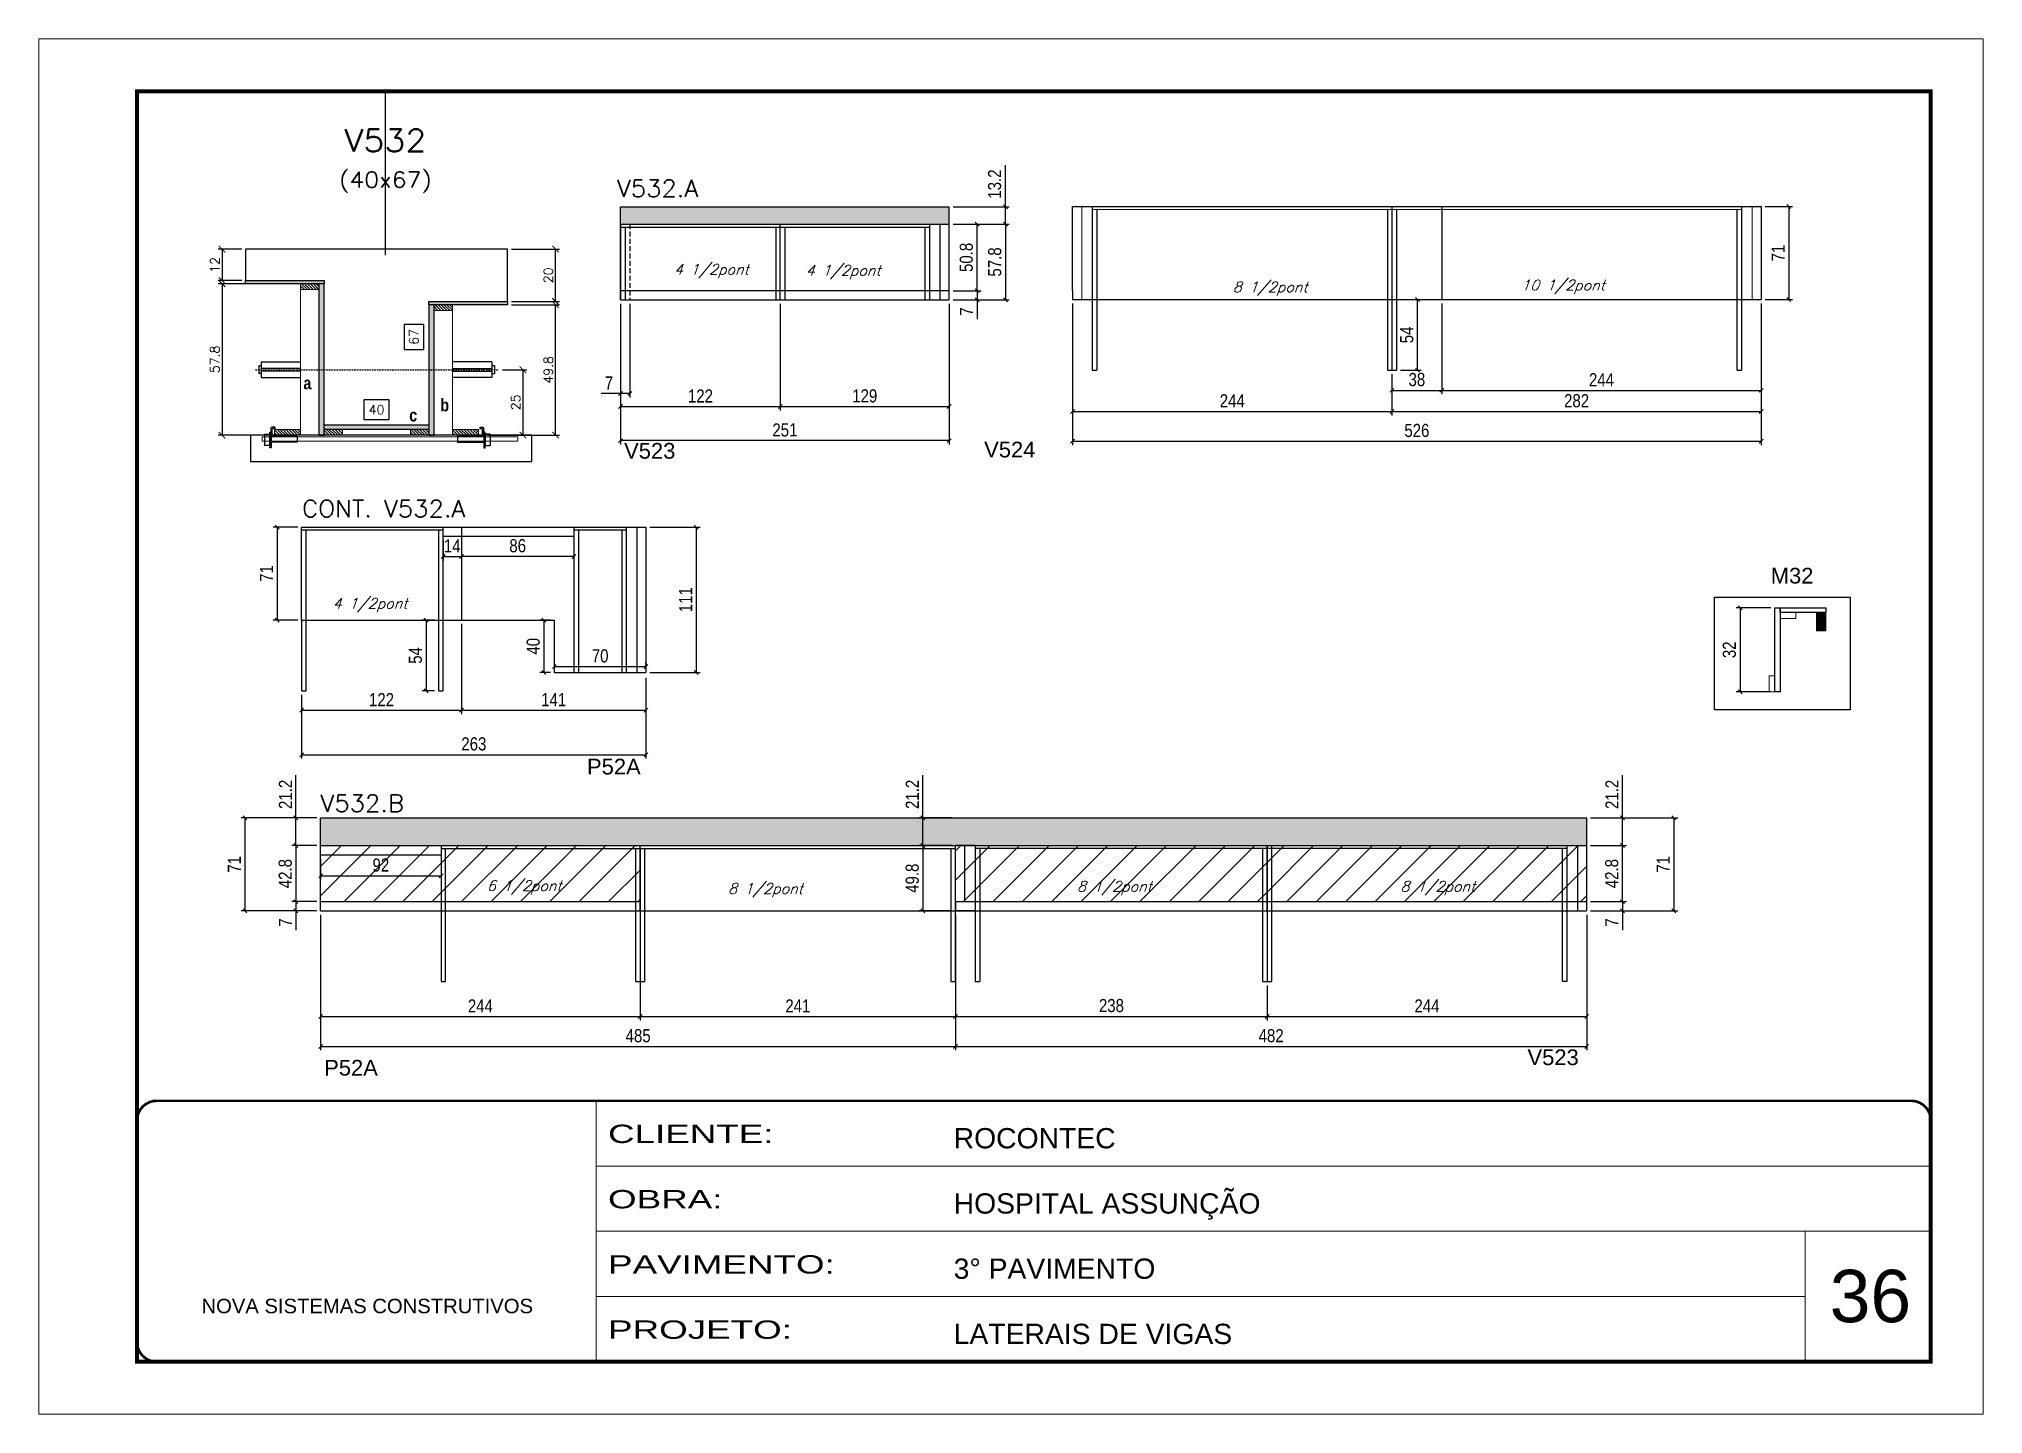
# Model space of a CAD drawing. Extents: x -21493 to -15213, y -12134 to 11887.
# Drawn here: x -16738 to -15253, y 1649 to 2699 of the extents above; entities that cross this region are included whole.
import ezdxf
from ezdxf.enums import TextEntityAlignment as Align

# ---------------------------------------------------------------- set-up
doc = ezdxf.new("R2010")
doc.units = 0
for name, pattern in [('CONTINUO', [0]), ('DASHED', [0.75, 0.5, -0.25]), ('HIDDEN', [0.375, 0.25, -0.125])]:
    doc.linetypes.add(name, pattern=pattern)
for name, color, linetype in [('5', 5, 'Continuous'), ('barrote', 251, 'Continuous'), ('COTA', 241, 'Continuous'), ('Cota Seção (2x)', 4, 'Continuous'), ('detalhes', 4, 'Continuous'), ('Painéis', 200, 'Continuous'), ('presilha', 1, 'Continuous'), ('Reaproveitamento', 251, 'Continuous'), ('SARR_2.2x7', 40, 'Continuous'), ('SARR_3.5x7', 81, 'Continuous'), ('TENSOR', 3, 'Continuous'), ('texto', 7, 'Continuous'), ('Texto de Titulo', 7, 'Continuous'), ('Texto Qtd Sarr', 242, 'Continuous')]:
    doc.layers.add(name, color=color, linetype=linetype)
for name, color, linetype, lineweight in [('CARIMBO', 255, 'Continuous', 9), ('CONCRETO', 251, 'Continuous', 25), ('Folhas', 255, 'Continuous', 9), ('Hachura', 251, 'Continuous', 9), ('Madeira', 126, 'Continuous', 18), ('Sarr 2.2x7', 40, 'Continuous', 9), ('SARRAFO DE PRESSAO', 251, 'DASHED', 9), ('SCO-___-LAJ', 2, 'Continuous', 0), ('Texto Seção', 7, 'Continuous', 15)]:
    doc.layers.add(name, color=color, linetype=linetype, lineweight=lineweight)
doc.styles.add('ARIAL', font='arial.ttf')
doc.styles.add('COTA TECNICA', font='techl___.ttf', dxfattribs={"height": 10})
doc.styles.add('REGUA-120', font='ROMANS.shx', dxfattribs={"height": 15})
doc.styles.add('Romans', font='romans.shx')
doc.styles.get("Standard").update_dxf_attribs({"font": 'arial.ttf'})
doc.styles.add('TECNICA', font='techb___.ttf', dxfattribs={"height": 10})
doc.styles.add('Tecnologia', font='')
doc.styles.get('Tecnologia').set_extended_font_data('Forgotten Futurist')
doc.dimstyles.new('Cota Seção (2x)', dxfattribs={"dimtxt": 7, "dimasz": 5, "dimexe": 3, "dimexo": 3, "dimgap": 2, "dimtad": 3, "dimdec": 1, "dimlfac": 0.5, "dimzin": 12, "dimdsep": 46, "dimtxsty": 'Romans', "dimblk": 'ARCHTICK', "dimcen": 0, "dimclrd": 4, "dimclre": 4, "dimclrt": 1, "dimadec": 1, "dimazin": 3, "dimtfac": 1, "dimtdec": 1, "dimtmove": 0, "dimatfit": 3, "dimldrblk": 'OBLIQUE', "dimfxl": 1, "dimtolj": 1, "dimtzin": 12, "dimarcsym": 0})
doc.dimstyles.new('Cota Seção interna', dxfattribs={"dimtxt": 7, "dimasz": 6, "dimexe": 0.18, "dimexo": 2, "dimgap": -4, "dimtad": 3, "dimdec": 1, "dimlfac": 0.5, "dimzin": 12, "dimdsep": 46, "dimtxsty": 'Romans', "dimblk": 'ARCHTICK', "dimcen": 0.09, "dimse1": 1, "dimse2": 1, "dimsd1": 1, "dimsd2": 1, "dimclrd": 180, "dimclre": 5, "dimclrt": 1, "dimadec": 0, "dimazin": 3, "dimtfac": 1, "dimtdec": 1, "dimtofl": 0, "dimtmove": 0, "dimatfit": 3, "dimldrblk": 'ARCHTICK', "dimfxl": 1, "dimtolj": 1, "dimtzin": 0, "dimarcsym": 0})
doc.dimstyles.new('PAINEL', dxfattribs={"dimtxt": 10, "dimasz": 3, "dimexe": 3, "dimexo": 3, "dimgap": 3, "dimtad": 1, "dimdec": 1, "dimzin": 12, "dimdsep": 46, "dimtxsty": 'COTA TECNICA', "dimblk1": 'OBLIQUE', "dimblk2": 'OBLIQUE', "dimsah": 1, "dimcen": 0.9, "dimclrd": 4, "dimclre": 4, "dimclrt": 240, "dimadec": 1, "dimazin": 3, "dimtfac": 1, "dimtdec": 1, "dimtmove": 0, "dimatfit": 3, "dimfxl": 1, "dimtolj": 1, "dimtzin": 12, "dimarcsym": 0})
pattern_1 = [(45, (-158710.774, -18013.385), (-11.2253202, 11.2253202), [])]

msp = doc.modelspace()

# ---------------------------------------------------------------- texts
at = {"layer": '5', "linetype": 'Continuous'}
for s, p in [('V524', (-16016.41, 2379.09)), ('V523', (-16291.41, 2378.12)), ('P52A', (-16319.74, 2137)), ('P52A', (-16520.5, 1907.09)), ('V523', (-15601.4, 1915.09))]:
    msp.add_text(s, height=12, rotation=359.99996, dxfattribs=at).set_placement(p)
at = {"layer": '5', "color": 7, "linetype": 'Continuous'}
msp.add_text('M32', height=12, rotation=359.99996, dxfattribs=at).set_placement((-15415.63, 2282.8))
at = {"layer": 'CARIMBO', "style": 'ARIAL'}
msp.add_text('36', height=40, dxfattribs=at).set_placement((-15370.55, 1718.78))
at = {"layer": 'detalhes', "style": 'TECNICA'}
for s, p in [('a', (-16536.35, 2431.1)), ('b', (-16431.81, 2414.26)), ('c', (-16455.54, 2406.56))]:
    msp.add_text(s, height=9.6, dxfattribs=at).set_placement(p)
at = {"layer": 'texto', "color": 2, "char_height": 8, "attachment_point": 5, "style": 'Romans'}
for s, insert in [('{\\Q19;\\C256;4 1/2pont}', (-16224.79, 2521.33)), ('{\\Q19;\\C256;4 1/2pont}', (-16124.11, 2520.64)), ('{\\Q19;\\C256;8 1/2pont}', (-15797.98, 2507.93)), ('{\\Q19;\\C256;10 1/2pont}', (-15574.27, 2509.33)), ('{\\Q19;\\C256;4 1/2pont}', (-16485.5, 2266.29)), ('{\\Q19;\\C256;6 1/2pont}', (-16367.74, 2050.73)), ('{\\Q19;\\C256;8 1/2pont}', (-16183.49, 2048.63)), ('{\\Q19;\\C256;8 1/2pont}', (-15916.94, 2050.24)), ('{\\Q19;\\C256;8 1/2pont}', (-15669.86, 2050.24))]:
    msp.add_mtext(s, dxfattribs=dict(at, insert=insert))
at = {"layer": 'Texto Seção', "style": 'REGUA-120', "width": 1.05}
for s, p in [('V532.A', (-16296.81, 2578.02)), ('CONT. V532.A', (-16537.33, 2333.49)), ('V532.B', (-16523.26, 2108.5))]:
    msp.add_text(s, height=13, dxfattribs=at).set_placement(p)

# ---------------------------------------------------------------- blocks, each defined once
blk = doc.blocks.new('_ArchTick')
at = {"color": 0, "linetype": 'ByBlock', "const_width": 0.15}
blk.add_lwpolyline([(-0.5, -0.5), (0.5, 0.5)], dxfattribs=at)
blk = doc.blocks.new('*D412')
at = {"layer": 'COTA', "color": 4, "lineweight": -2, "transparency": 16777216}
for p, q in [((-16377.5, 2495.7), (-16340.8, 2495.7)), ((-16343.8, 2396.1), (-16343.8, 2495.7)), ((-16395.1, 2396.1), (-16340.8, 2396.1))]:
    blk.add_line(p, q, dxfattribs=at)
at = {"layer": 'Defpoints', "color": 0, "transparency": 16777216}
for p in [(-16380.5, 2495.7), (-16343.8, 2495.7), (-16398.1, 2396.1)]:
    blk.add_point(p, dxfattribs=at)
at = {"layer": 'COTA', "color": 4, "lineweight": -2, "transparency": 16777216, "xscale": 5, "yscale": 5, "zscale": 5}
for p, rotation in [((-16343.8, 2495.7), 90), ((-16343.8, 2396.1), 270)]:
    blk.add_blockref('_ArchTick', p, dxfattribs=dict(at, rotation=rotation))
at = {"layer": 'COTA', "color": 1, "transparency": 16777216, "insert": (-16349.3, 2445.9), "char_height": 7, "attachment_point": 5, "rotation": 90, "style": 'Romans'}
blk.add_mtext('\\A1;49.8', dxfattribs=at)
blk = doc.blocks.new('_Oblique')
at = {"color": 0, "linetype": 'ByBlock', "lineweight": -2}
blk.add_line((-0.5, -0.5), (0.5, 0.5), dxfattribs=at)
blk = doc.blocks.new('*D413')
at = {"layer": 'COTA', "color": 4, "lineweight": -2, "transparency": 16777216}
for p, q in [((-16377.5, 2538.1), (-16340.8, 2538.1)), ((-16343.8, 2498.1), (-16343.8, 2538.1)), ((-16377.5, 2498.1), (-16340.8, 2498.1))]:
    blk.add_line(p, q, dxfattribs=at)
at = {"layer": 'Defpoints', "color": 0, "transparency": 16777216}
for p in [(-16380.5, 2538.1), (-16343.8, 2538.1), (-16380.5, 2498.1)]:
    blk.add_point(p, dxfattribs=at)
at = {"layer": 'COTA', "color": 4, "lineweight": -2, "transparency": 16777216, "xscale": 5, "yscale": 5, "zscale": 5}
for p, rotation in [((-16343.8, 2538.1), 90), ((-16343.8, 2498.1), 270)]:
    blk.add_blockref('_ArchTick', p, dxfattribs=dict(at, rotation=rotation))
at = {"layer": 'COTA', "color": 1, "transparency": 16777216, "insert": (-16349.3, 2518.1), "char_height": 7, "attachment_point": 5, "rotation": 90, "style": 'Romans'}
blk.add_mtext('\\A1;20', dxfattribs=at)
blk = doc.blocks.new('*D414')
at = {"layer": 'Cota Seção (2x)', "color": 180, "lineweight": -2, "transparency": 16777216}
for p, q in [((-16444.5, 2480.6), (-16459.5, 2480.6)), ((-16459.5, 2480.6), (-16459.5, 2461.6)), ((-16444.5, 2461.6), (-16444.5, 2480.6)), ((-16459.5, 2461.6), (-16444.5, 2461.6))]:
    blk.add_line(p, q, dxfattribs=at)
at = {"layer": 'Defpoints', "color": 0, "transparency": 16777216}
for p in [(-16440.5, 2538.1), (-16440.5, 2538.1), (-16440.5, 2404.1)]:
    blk.add_point(p, dxfattribs=at)
at = {"layer": 'Cota Seção (2x)', "color": 1, "transparency": 16777216, "insert": (-16452, 2471.1), "char_height": 7, "attachment_point": 5, "rotation": 90, "style": 'Romans'}
blk.add_mtext('\\A1;67', dxfattribs=at)
blk = doc.blocks.new('PRESILHA METÁLICA 1')
at = {"layer": 'presilha'}
for p, q in [((0, 13), (6, 13)), ((0, 13), (0, 0)), ((6, 0), (0, 0)), ((6, 15.5), (7.5, 15.5)), ((6, -2.5), (6, 15.5)), ((6, 13), (6, 0)), ((7.5, 10.6), (7.5, 19.9)), ((7.5, 15.5), (7.5, -2.5)), ((37.5, 4.1), (7.5, 4.1)), ((12, 21), (8.6, 21)), ((9, 11.6), (9, 18.9)), ((12, 19.5), (9.6, 19.5)), ((37.5, 11), (9.6, 11)), ((12, 21), (12, 19.5)), ((37.5, 11), (37.5, 4.1)), ((7.5, -2.5), (6, -2.5))]:
    blk.add_line(p, q, dxfattribs=at)
for centre, radius, start, end in [((8.6, 19.9), 1.14, 90, 180), ((9.6, 18.9), 0.57, 90, 180), ((9.6, 11.6), 0.57, 180, 270)]:
    blk.add_arc(centre, radius, start, end, dxfattribs=at)
blk = doc.blocks.new('*D418')
at = {"layer": 'Cota Seção (2x)', "color": 180, "lineweight": -2, "transparency": 16777216}
for p, q in [((-16470.9, 2423.1), (-16490.2, 2423.1)), ((-16490.2, 2423.1), (-16490.2, 2408.1)), ((-16470.9, 2408.1), (-16470.9, 2423.1)), ((-16490.2, 2408.1), (-16470.9, 2408.1))]:
    blk.add_line(p, q, dxfattribs=at)
at = {"layer": 'Defpoints', "color": 0, "transparency": 16777216}
for p in [(-16520.5, 2396.1), (-16440.5, 2404.1), (-16440.5, 2396.1)]:
    blk.add_point(p, dxfattribs=at)
at = {"layer": 'Cota Seção (2x)', "color": 1, "transparency": 16777216, "insert": (-16480.5, 2415.6), "char_height": 7, "attachment_point": 5, "style": 'Romans'}
blk.add_mtext('\\A1;40', dxfattribs=at)
blk = doc.blocks.new('*D419')
at = {"layer": 'COTA', "color": 4, "lineweight": -2, "transparency": 16777216}
for p, q in [((-16541.5, 2511.7), (-16601.5, 2511.7)), ((-16598.5, 2511.7), (-16598.5, 2396.1)), ((-16541.5, 2396.1), (-16601.5, 2396.1))]:
    blk.add_line(p, q, dxfattribs=at)
at = {"layer": 'Defpoints', "color": 0, "transparency": 16777216}
for p in [(-16538.5, 2511.7), (-16598.5, 2396.1), (-16538.5, 2396.1)]:
    blk.add_point(p, dxfattribs=at)
at = {"layer": 'COTA', "color": 4, "lineweight": -2, "transparency": 16777216, "xscale": 5, "yscale": 5, "zscale": 5}
for p, rotation in [((-16598.5, 2511.7), 90), ((-16598.5, 2396.1), 270)]:
    blk.add_blockref('_ArchTick', p, dxfattribs=dict(at, rotation=rotation))
at = {"layer": 'COTA', "color": 1, "transparency": 16777216, "insert": (-16604, 2453.9), "char_height": 7, "attachment_point": 5, "rotation": 90, "style": 'Romans'}
blk.add_mtext('\\A1;57.8', dxfattribs=at)
blk = doc.blocks.new('*D420')
at = {"layer": 'COTA', "color": 4, "lineweight": -2, "transparency": 16777216}
for p, q in [((-16384.2, 2446), (-16365.7, 2446)), ((-16368.7, 2446), (-16368.7, 2396.1)), ((-16384.2, 2396.1), (-16365.7, 2396.1))]:
    blk.add_line(p, q, dxfattribs=at)
at = {"layer": 'Defpoints', "color": 0, "transparency": 16777216}
for p in [(-16387.2, 2446), (-16387.2, 2396.1), (-16368.7, 2396.1)]:
    blk.add_point(p, dxfattribs=at)
at = {"layer": 'COTA', "color": 4, "lineweight": -2, "transparency": 16777216, "xscale": 5, "yscale": 5, "zscale": 5}
for p, rotation in [((-16368.7, 2446), 90), ((-16368.7, 2396.1), 270)]:
    blk.add_blockref('_ArchTick', p, dxfattribs=dict(at, rotation=rotation))
at = {"layer": 'COTA', "color": 1, "transparency": 16777216, "insert": (-16374.2, 2421.1), "char_height": 7, "attachment_point": 5, "rotation": 90, "style": 'Romans'}
blk.add_mtext('\\A1;25', dxfattribs=at)
blk = doc.blocks.new('titulo1')
at = {"layer": 'Defpoints', "color": 252, "linetype": 'HIDDEN', "ltscale": 2}
blk.add_line((0, 0), (0, 125), dxfattribs=at)
at = {"layer": 'Defpoints', "style": 'Romans', "oblique": 15}
blk.add_attdef('FOLHA', text='', height=10, dxfattribs=at).set_placement((0, 15.6), align=Align.MIDDLE_CENTER)
at = {"layer": 'Texto Qtd Sarr', "color": 3, "style": 'Romans', "oblique": 15}
for tag, height, p in [('TITULO', 17, (0, 71.4)), ('SEÇÃO', 12, (0, 41.5))]:
    blk.add_attdef(tag, text='', height=height, dxfattribs=at).set_placement(p, align=Align.MIDDLE_CENTER)
blk = doc.blocks.new('*D1009')
at = {"layer": 'COTA', "color": 4, "lineweight": -2, "ltscale": 25, "transparency": 16777216}
for p, q in [((-16294.1, 2496.4), (-16294.1, 2388.9)), ((-16043.1, 2496.4), (-16043.1, 2388.9)), ((-16043.1, 2391.9), (-16294.1, 2391.9))]:
    blk.add_line(p, q, dxfattribs=at)
at = {"layer": 'Defpoints', "color": 0, "ltscale": 25, "transparency": 16777216}
for p in [(-16294.1, 2499.4), (-16043.1, 2499.4), (-16294.1, 2391.9)]:
    blk.add_point(p, dxfattribs=at)
at = {"layer": 'COTA', "color": 4, "lineweight": -2, "ltscale": 25, "transparency": 16777216, "xscale": 3, "yscale": 3, "zscale": 3, "rotation": 180}
blk.add_blockref('_Oblique', (-16294.1, 2391.9), dxfattribs=at)
at = {"layer": 'COTA', "color": 4, "lineweight": -2, "ltscale": 25, "transparency": 16777216, "xscale": 3, "yscale": 3, "zscale": 3}
blk.add_blockref('_Oblique', (-16043.1, 2391.9), dxfattribs=at)
at = {"layer": 'COTA', "color": 240, "ltscale": 25, "transparency": 16777216, "insert": (-16168.6, 2400), "char_height": 10, "attachment_point": 5, "style": 'COTA TECNICA'}
blk.add_mtext('\\A1;251', dxfattribs=at)
blk = doc.blocks.new('*D1010')
at = {"layer": 'COTA', "color": 4, "lineweight": -2, "ltscale": 25, "transparency": 16777216}
for p, q in [((-16294.1, 2496.4), (-16294.1, 2414.9)), ((-16172.1, 2496.4), (-16172.1, 2414.9)), ((-16294.1, 2417.9), (-16172.1, 2417.9))]:
    blk.add_line(p, q, dxfattribs=at)
at = {"layer": 'Defpoints', "color": 0, "ltscale": 25, "transparency": 16777216}
for p in [(-16294.1, 2499.4), (-16172.1, 2499.4), (-16172.1, 2417.9)]:
    blk.add_point(p, dxfattribs=at)
at = {"layer": 'COTA', "color": 4, "lineweight": -2, "ltscale": 25, "transparency": 16777216, "xscale": 3, "yscale": 3, "zscale": 3, "rotation": 180}
blk.add_blockref('_Oblique', (-16294.1, 2417.9), dxfattribs=at)
at = {"layer": 'COTA', "color": 4, "lineweight": -2, "ltscale": 25, "transparency": 16777216, "xscale": 3, "yscale": 3, "zscale": 3}
blk.add_blockref('_Oblique', (-16172.1, 2417.9), dxfattribs=at)
at = {"layer": 'COTA', "color": 240, "ltscale": 25, "transparency": 16777216, "insert": (-16233.1, 2426), "char_height": 10, "attachment_point": 5, "style": 'COTA TECNICA'}
blk.add_mtext('\\A1;122', dxfattribs=at)
blk = doc.blocks.new('*D421')
at = {"layer": 'COTA', "color": 4, "lineweight": -2, "ltscale": 25, "transparency": 16777216}
for p, q in [((-16172.1, 2496.4), (-16172.1, 2414.9)), ((-16043.1, 2496.4), (-16043.1, 2414.9)), ((-16172.1, 2417.9), (-16043.1, 2417.9))]:
    blk.add_line(p, q, dxfattribs=at)
at = {"layer": 'Defpoints', "color": 0, "ltscale": 25, "transparency": 16777216}
for p in [(-16172.1, 2499.4), (-16043.1, 2499.4), (-16043.1, 2417.9)]:
    blk.add_point(p, dxfattribs=at)
at = {"layer": 'COTA', "color": 4, "lineweight": -2, "ltscale": 25, "transparency": 16777216, "xscale": 3, "yscale": 3, "zscale": 3, "rotation": 180}
blk.add_blockref('_Oblique', (-16172.1, 2417.9), dxfattribs=at)
at = {"layer": 'COTA', "color": 4, "lineweight": -2, "ltscale": 25, "transparency": 16777216, "xscale": 3, "yscale": 3, "zscale": 3}
blk.add_blockref('_Oblique', (-16043.1, 2417.9), dxfattribs=at)
at = {"layer": 'COTA', "color": 240, "ltscale": 25, "transparency": 16777216, "insert": (-16107.6, 2426), "char_height": 10, "attachment_point": 5, "style": 'COTA TECNICA'}
blk.add_mtext('\\A1;129', dxfattribs=at)
blk = doc.blocks.new('*D1011')
at = {"layer": 'COTA', "color": 4, "lineweight": -2, "ltscale": 25, "transparency": 16777216}
for p, q in [((-16040.1, 2557.2), (-15997.2, 2557.2)), ((-16000.2, 2557.2), (-16000.2, 2499.4)), ((-16040.1, 2499.4), (-15997.2, 2499.4))]:
    blk.add_line(p, q, dxfattribs=at)
at = {"layer": 'Defpoints', "color": 0, "ltscale": 25, "transparency": 16777216}
for p in [(-16043.1, 2557.2), (-16043.1, 2499.4), (-16000.2, 2499.4)]:
    blk.add_point(p, dxfattribs=at)
at = {"layer": 'COTA', "color": 4, "lineweight": -2, "ltscale": 25, "transparency": 16777216, "xscale": 3, "yscale": 3, "zscale": 3}
for p, rotation in [((-16000.2, 2557.2), 90), ((-16000.2, 2499.4), 270)]:
    blk.add_blockref('_Oblique', p, dxfattribs=dict(at, rotation=rotation))
at = {"layer": 'COTA', "color": 240, "ltscale": 25, "transparency": 16777216, "insert": (-16008.3, 2528.3), "char_height": 10, "attachment_point": 5, "rotation": 90, "style": 'COTA TECNICA'}
blk.add_mtext('\\A1;57.8', dxfattribs=at)
blk = doc.blocks.new('*D1012')
at = {"layer": 'COTA', "color": 4, "lineweight": -2, "ltscale": 25, "transparency": 16777216}
for p, q in [((-16000.2, 2570.4), (-16000.2, 2602.1)), ((-16040.1, 2570.4), (-15997.2, 2570.4)), ((-16000.2, 2557.2), (-16000.2, 2570.4)), ((-16040.1, 2557.2), (-15997.2, 2557.2))]:
    blk.add_line(p, q, dxfattribs=at)
at = {"layer": 'Defpoints', "color": 0, "ltscale": 25, "transparency": 16777216}
for p in [(-16043.1, 2570.4), (-16000.2, 2570.4), (-16043.1, 2557.2)]:
    blk.add_point(p, dxfattribs=at)
at = {"layer": 'COTA', "color": 4, "lineweight": -2, "ltscale": 25, "transparency": 16777216, "xscale": 3, "yscale": 3, "zscale": 3}
for p, rotation in [((-16000.2, 2570.4), 90), ((-16000.2, 2557.2), 270)]:
    blk.add_blockref('_Oblique', p, dxfattribs=dict(at, rotation=rotation))
at = {"layer": 'COTA', "color": 240, "ltscale": 25, "transparency": 16777216, "insert": (-16008.4, 2587.8), "char_height": 10, "attachment_point": 5, "rotation": 90, "style": 'COTA TECNICA'}
blk.add_mtext('\\A1;13.2', dxfattribs=at)
blk = doc.blocks.new('*D1013')
at = {"layer": 'COTA', "color": 4, "lineweight": -2, "ltscale": 25, "transparency": 16777216}
for p, q in [((-15948.9, 2496.6), (-15948.9, 2411.2)), ((-15704.9, 2442.6), (-15704.9, 2411.2)), ((-15948.9, 2414.2), (-15704.9, 2414.2))]:
    blk.add_line(p, q, dxfattribs=at)
at = {"layer": 'Defpoints', "color": 0, "ltscale": 25, "transparency": 16777216}
for p in [(-15948.9, 2499.6), (-15704.9, 2445.6), (-15704.9, 2414.2)]:
    blk.add_point(p, dxfattribs=at)
at = {"layer": 'COTA', "color": 4, "lineweight": -2, "ltscale": 25, "transparency": 16777216, "xscale": 3, "yscale": 3, "zscale": 3, "rotation": 180}
blk.add_blockref('_Oblique', (-15948.9, 2414.2), dxfattribs=at)
at = {"layer": 'COTA', "color": 4, "lineweight": -2, "ltscale": 25, "transparency": 16777216, "xscale": 3, "yscale": 3, "zscale": 3}
blk.add_blockref('_Oblique', (-15704.9, 2414.2), dxfattribs=at)
at = {"layer": 'COTA', "color": 240, "ltscale": 25, "transparency": 16777216, "insert": (-15826.9, 2422.3), "char_height": 10, "attachment_point": 5, "style": 'COTA TECNICA'}
blk.add_mtext('\\A1;244', dxfattribs=at)
blk = doc.blocks.new('*D1014')
at = {"layer": 'COTA', "color": 4, "lineweight": -2, "ltscale": 25, "transparency": 16777216}
for p, q in [((-15666.9, 2496.6), (-15666.9, 2427.3)), ((-15422.9, 2496.6), (-15422.9, 2427.3)), ((-15666.9, 2430.3), (-15422.9, 2430.3))]:
    blk.add_line(p, q, dxfattribs=at)
at = {"layer": 'Defpoints', "color": 0, "ltscale": 25, "transparency": 16777216}
for p in [(-15666.9, 2499.6), (-15422.9, 2499.6), (-15422.9, 2430.3)]:
    blk.add_point(p, dxfattribs=at)
at = {"layer": 'COTA', "color": 4, "lineweight": -2, "ltscale": 25, "transparency": 16777216, "xscale": 3, "yscale": 3, "zscale": 3, "rotation": 180}
blk.add_blockref('_Oblique', (-15666.9, 2430.3), dxfattribs=at)
at = {"layer": 'COTA', "color": 4, "lineweight": -2, "ltscale": 25, "transparency": 16777216, "xscale": 3, "yscale": 3, "zscale": 3}
blk.add_blockref('_Oblique', (-15422.9, 2430.3), dxfattribs=at)
at = {"layer": 'COTA', "color": 240, "ltscale": 25, "transparency": 16777216, "insert": (-15544.9, 2438.4), "char_height": 10, "attachment_point": 5, "style": 'COTA TECNICA'}
blk.add_mtext('\\A1;244', dxfattribs=at)
blk = doc.blocks.new('*D1015')
at = {"layer": 'COTA', "color": 4, "lineweight": -2, "ltscale": 25, "transparency": 16777216}
for p, q in [((-15419.9, 2570.6), (-15398.9, 2570.6)), ((-15401.9, 2570.6), (-15401.9, 2499.6)), ((-15419.9, 2499.6), (-15398.9, 2499.6))]:
    blk.add_line(p, q, dxfattribs=at)
at = {"layer": 'Defpoints', "color": 0, "ltscale": 25, "transparency": 16777216}
for p in [(-15422.9, 2570.6), (-15422.9, 2499.6), (-15401.9, 2499.6)]:
    blk.add_point(p, dxfattribs=at)
at = {"layer": 'COTA', "color": 4, "lineweight": -2, "ltscale": 25, "transparency": 16777216, "xscale": 3, "yscale": 3, "zscale": 3}
for p, rotation in [((-15401.9, 2570.6), 90), ((-15401.9, 2499.6), 270)]:
    blk.add_blockref('_Oblique', p, dxfattribs=dict(at, rotation=rotation))
at = {"layer": 'COTA', "color": 240, "ltscale": 25, "transparency": 16777216, "insert": (-15410, 2535.1), "char_height": 10, "attachment_point": 5, "rotation": 90, "style": 'COTA TECNICA'}
blk.add_mtext('\\A1;71', dxfattribs=at)
blk = doc.blocks.new('*D422')
at = {"layer": 'COTA', "color": 4, "lineweight": -2, "ltscale": 25, "transparency": 16777216}
for p, q in [((-15948.9, 2496.6), (-15948.9, 2388.5)), ((-15422.9, 2496.6), (-15422.9, 2388.5)), ((-15948.9, 2391.5), (-15422.9, 2391.5))]:
    blk.add_line(p, q, dxfattribs=at)
at = {"layer": 'Defpoints', "color": 0, "ltscale": 25, "transparency": 16777216}
for p in [(-15948.9, 2499.6), (-15422.9, 2499.6), (-15422.9, 2391.5)]:
    blk.add_point(p, dxfattribs=at)
at = {"layer": 'COTA', "color": 4, "lineweight": -2, "ltscale": 25, "transparency": 16777216, "xscale": 3, "yscale": 3, "zscale": 3, "rotation": 180}
blk.add_blockref('_Oblique', (-15948.9, 2391.5), dxfattribs=at)
at = {"layer": 'COTA', "color": 4, "lineweight": -2, "ltscale": 25, "transparency": 16777216, "xscale": 3, "yscale": 3, "zscale": 3}
blk.add_blockref('_Oblique', (-15422.9, 2391.5), dxfattribs=at)
at = {"layer": 'COTA', "color": 240, "ltscale": 25, "transparency": 16777216, "insert": (-15685.9, 2399.6), "char_height": 10, "attachment_point": 5, "style": 'COTA TECNICA'}
blk.add_mtext('\\A1;526', dxfattribs=at)
blk = doc.blocks.new('*D1016')
at = {"layer": 'COTA', "color": 4, "lineweight": -2, "ltscale": 25, "transparency": 16777216}
for p, q in [((-15666.9, 2496.6), (-15666.9, 2427.3)), ((-15704.9, 2442.6), (-15704.9, 2427.3)), ((-15704.9, 2430.3), (-15666.9, 2430.3))]:
    blk.add_line(p, q, dxfattribs=at)
at = {"layer": 'Defpoints', "color": 0, "ltscale": 25, "transparency": 16777216}
for p in [(-15666.9, 2499.6), (-15704.9, 2445.6), (-15666.9, 2430.3)]:
    blk.add_point(p, dxfattribs=at)
at = {"layer": 'COTA', "color": 4, "lineweight": -2, "ltscale": 25, "transparency": 16777216, "xscale": 3, "yscale": 3, "zscale": 3, "rotation": 180}
blk.add_blockref('_Oblique', (-15704.9, 2430.3), dxfattribs=at)
at = {"layer": 'COTA', "color": 4, "lineweight": -2, "ltscale": 25, "transparency": 16777216, "xscale": 3, "yscale": 3, "zscale": 3}
blk.add_blockref('_Oblique', (-15666.9, 2430.3), dxfattribs=at)
at = {"layer": 'COTA', "color": 240, "ltscale": 25, "transparency": 16777216, "insert": (-15685.9, 2438.5), "char_height": 10, "attachment_point": 5, "style": 'COTA TECNICA'}
blk.add_mtext('\\A1;38', dxfattribs=at)
blk = doc.blocks.new('*D423')
at = {"layer": 'COTA', "color": 4, "lineweight": -2, "ltscale": 25, "transparency": 16777216}
for p, q in [((-15422.9, 2496.6), (-15422.9, 2411.2)), ((-15704.9, 2442.6), (-15704.9, 2411.2)), ((-15704.9, 2414.2), (-15422.9, 2414.2))]:
    blk.add_line(p, q, dxfattribs=at)
at = {"layer": 'Defpoints', "color": 0, "ltscale": 25, "transparency": 16777216}
for p in [(-15422.9, 2499.6), (-15704.9, 2445.6), (-15422.9, 2414.2)]:
    blk.add_point(p, dxfattribs=at)
at = {"layer": 'COTA', "color": 4, "lineweight": -2, "ltscale": 25, "transparency": 16777216, "xscale": 3, "yscale": 3, "zscale": 3, "rotation": 180}
blk.add_blockref('_Oblique', (-15704.9, 2414.2), dxfattribs=at)
at = {"layer": 'COTA', "color": 4, "lineweight": -2, "ltscale": 25, "transparency": 16777216, "xscale": 3, "yscale": 3, "zscale": 3}
blk.add_blockref('_Oblique', (-15422.9, 2414.2), dxfattribs=at)
at = {"layer": 'COTA', "color": 240, "ltscale": 25, "transparency": 16777216, "insert": (-15563.9, 2422.3), "char_height": 10, "attachment_point": 5, "style": 'COTA TECNICA'}
blk.add_mtext('\\A1;282', dxfattribs=at)
blk = doc.blocks.new('*D1017')
at = {"layer": 'COTA', "color": 4, "lineweight": -2, "ltscale": 25, "transparency": 16777216}
for p, q in [((-16271.7, 2325.9), (-16233.3, 2325.9)), ((-16236.3, 2325.9), (-16236.3, 2214.9)), ((-16271.7, 2214.9), (-16233.3, 2214.9))]:
    blk.add_line(p, q, dxfattribs=at)
at = {"layer": 'Defpoints', "color": 0, "ltscale": 25, "transparency": 16777216}
for p in [(-16274.7, 2325.9), (-16274.7, 2214.9), (-16236.3, 2214.9)]:
    blk.add_point(p, dxfattribs=at)
at = {"layer": 'COTA', "color": 4, "lineweight": -2, "ltscale": 25, "transparency": 16777216, "xscale": 3, "yscale": 3, "zscale": 3}
for p, rotation in [((-16236.3, 2325.9), 90), ((-16236.3, 2214.9), 270)]:
    blk.add_blockref('_Oblique', p, dxfattribs=dict(at, rotation=rotation))
at = {"layer": 'COTA', "color": 240, "ltscale": 25, "transparency": 16777216, "insert": (-16244.4, 2270.4), "char_height": 10, "attachment_point": 5, "rotation": 90, "style": 'COTA TECNICA'}
blk.add_mtext('\\A1;111', dxfattribs=at)
blk = doc.blocks.new('*D424')
at = {"layer": 'COTA', "color": 4, "lineweight": -2, "ltscale": 25, "transparency": 16777216}
for p, q in [((-16415.7, 2251.9), (-16415.7, 2183.1)), ((-16537.7, 2197.9), (-16537.7, 2183.1)), ((-16537.7, 2186.1), (-16415.7, 2186.1))]:
    blk.add_line(p, q, dxfattribs=at)
at = {"layer": 'Defpoints', "color": 0, "ltscale": 25, "transparency": 16777216}
for p in [(-16415.7, 2254.9), (-16537.7, 2200.9), (-16415.7, 2186.1)]:
    blk.add_point(p, dxfattribs=at)
at = {"layer": 'COTA', "color": 4, "lineweight": -2, "ltscale": 25, "transparency": 16777216, "xscale": 3, "yscale": 3, "zscale": 3, "rotation": 180}
blk.add_blockref('_Oblique', (-16537.7, 2186.1), dxfattribs=at)
at = {"layer": 'COTA', "color": 4, "lineweight": -2, "ltscale": 25, "transparency": 16777216, "xscale": 3, "yscale": 3, "zscale": 3}
blk.add_blockref('_Oblique', (-16415.7, 2186.1), dxfattribs=at)
at = {"layer": 'COTA', "color": 240, "ltscale": 25, "transparency": 16777216, "insert": (-16476.7, 2194.1), "char_height": 10, "attachment_point": 5, "style": 'COTA TECNICA'}
blk.add_mtext('\\A1;122', dxfattribs=at)
blk = doc.blocks.new('*D425')
at = {"layer": 'COTA', "color": 4, "lineweight": -2, "ltscale": 25, "transparency": 16777216}
for p, q in [((-16415.7, 2251.9), (-16415.7, 2183.1)), ((-16274.7, 2210.9), (-16274.7, 2183.1)), ((-16415.7, 2186.1), (-16274.7, 2186.1))]:
    blk.add_line(p, q, dxfattribs=at)
at = {"layer": 'Defpoints', "color": 0, "ltscale": 25, "transparency": 16777216}
for p in [(-16415.7, 2254.9), (-16274.7, 2213.9), (-16274.7, 2186.1)]:
    blk.add_point(p, dxfattribs=at)
at = {"layer": 'COTA', "color": 4, "lineweight": -2, "ltscale": 25, "transparency": 16777216, "xscale": 3, "yscale": 3, "zscale": 3, "rotation": 180}
blk.add_blockref('_Oblique', (-16415.7, 2186.1), dxfattribs=at)
at = {"layer": 'COTA', "color": 4, "lineweight": -2, "ltscale": 25, "transparency": 16777216, "xscale": 3, "yscale": 3, "zscale": 3}
blk.add_blockref('_Oblique', (-16274.7, 2186.1), dxfattribs=at)
at = {"layer": 'COTA', "color": 240, "ltscale": 25, "transparency": 16777216, "insert": (-16345.2, 2194.1), "char_height": 10, "attachment_point": 5, "style": 'COTA TECNICA'}
blk.add_mtext('\\A1;141', dxfattribs=at)
blk = doc.blocks.new('*D426')
at = {"layer": 'COTA', "color": 4, "lineweight": -2, "ltscale": 25, "transparency": 16777216}
for p, q in [((-16537.7, 2197.9), (-16537.7, 2149.1)), ((-16274.7, 2210.9), (-16274.7, 2149.1)), ((-16537.7, 2152.1), (-16274.7, 2152.1))]:
    blk.add_line(p, q, dxfattribs=at)
at = {"layer": 'Defpoints', "color": 0, "ltscale": 25, "transparency": 16777216}
for p in [(-16274.7, 2213.9), (-16537.7, 2200.9), (-16274.7, 2152.1)]:
    blk.add_point(p, dxfattribs=at)
at = {"layer": 'COTA', "color": 4, "lineweight": -2, "ltscale": 25, "transparency": 16777216, "xscale": 3, "yscale": 3, "zscale": 3, "rotation": 180}
blk.add_blockref('_Oblique', (-16537.7, 2152.1), dxfattribs=at)
at = {"layer": 'COTA', "color": 4, "lineweight": -2, "ltscale": 25, "transparency": 16777216, "xscale": 3, "yscale": 3, "zscale": 3}
blk.add_blockref('_Oblique', (-16274.7, 2152.1), dxfattribs=at)
at = {"layer": 'COTA', "color": 240, "ltscale": 25, "transparency": 16777216, "insert": (-16406.2, 2160.3), "char_height": 10, "attachment_point": 5, "style": 'COTA TECNICA'}
blk.add_mtext('\\A1;263', dxfattribs=at)
blk = doc.blocks.new('*D427')
at = {"layer": 'COTA', "color": 4, "lineweight": -2, "ltscale": 25, "transparency": 16777216}
for p, q in [((-16415.7, 2315.9), (-16415.7, 2300.5)), ((-16329.7, 2303.5), (-16415.7, 2303.5)), ((-16329.7, 2315.9), (-16329.7, 2300.5))]:
    blk.add_line(p, q, dxfattribs=at)
at = {"layer": 'Defpoints', "color": 0, "ltscale": 25, "transparency": 16777216}
for p in [(-16415.7, 2318.9), (-16329.7, 2318.9), (-16415.7, 2303.5)]:
    blk.add_point(p, dxfattribs=at)
at = {"layer": 'COTA', "color": 4, "lineweight": -2, "ltscale": 25, "transparency": 16777216, "xscale": 3, "yscale": 3, "zscale": 3, "rotation": 180}
blk.add_blockref('_Oblique', (-16415.7, 2303.5), dxfattribs=at)
at = {"layer": 'COTA', "color": 4, "lineweight": -2, "ltscale": 25, "transparency": 16777216, "xscale": 3, "yscale": 3, "zscale": 3}
blk.add_blockref('_Oblique', (-16329.7, 2303.5), dxfattribs=at)
at = {"layer": 'COTA', "color": 240, "ltscale": 25, "transparency": 16777216, "insert": (-16372.7, 2311.6), "char_height": 10, "attachment_point": 5, "style": 'COTA TECNICA'}
blk.add_mtext('\\A1;86', dxfattribs=at)
blk = doc.blocks.new('*D1018')
at = {"layer": 'COTA', "color": 4, "lineweight": -2, "ltscale": 25, "transparency": 16777216}
for p, q in [((-16429.7, 2315.9), (-16429.7, 2300.5)), ((-16429.7, 2303.5), (-16415.7, 2303.5)), ((-16415.7, 2315.9), (-16415.7, 2300.5))]:
    blk.add_line(p, q, dxfattribs=at)
at = {"layer": 'Defpoints', "color": 0, "ltscale": 25, "transparency": 16777216}
for p in [(-16429.7, 2318.9), (-16415.7, 2318.9), (-16415.7, 2303.5)]:
    blk.add_point(p, dxfattribs=at)
at = {"layer": 'COTA', "color": 4, "lineweight": -2, "ltscale": 25, "transparency": 16777216, "xscale": 3, "yscale": 3, "zscale": 3, "rotation": 180}
blk.add_blockref('_Oblique', (-16429.7, 2303.5), dxfattribs=at)
at = {"layer": 'COTA', "color": 4, "lineweight": -2, "ltscale": 25, "transparency": 16777216, "xscale": 3, "yscale": 3, "zscale": 3}
blk.add_blockref('_Oblique', (-16415.7, 2303.5), dxfattribs=at)
at = {"layer": 'COTA', "color": 240, "ltscale": 25, "transparency": 16777216, "insert": (-16422.7, 2311.5), "char_height": 10, "attachment_point": 5, "style": 'COTA TECNICA'}
blk.add_mtext('\\A1;14', dxfattribs=at)
blk = doc.blocks.new('*D1019')
at = {"layer": 'COTA', "color": 4, "lineweight": -2, "ltscale": 25, "transparency": 16777216}
for p, q in [((-16540.7, 2325.9), (-16559.4, 2325.9)), ((-16556.4, 2325.9), (-16556.4, 2254.9)), ((-16540.7, 2254.9), (-16559.4, 2254.9))]:
    blk.add_line(p, q, dxfattribs=at)
at = {"layer": 'Defpoints', "color": 0, "ltscale": 25, "transparency": 16777216}
for p in [(-16537.7, 2325.9), (-16556.4, 2254.9), (-16537.7, 2254.9)]:
    blk.add_point(p, dxfattribs=at)
at = {"layer": 'COTA', "color": 4, "lineweight": -2, "ltscale": 25, "transparency": 16777216, "xscale": 3, "yscale": 3, "zscale": 3}
for p, rotation in [((-16556.4, 2325.9), 90), ((-16556.4, 2254.9), 270)]:
    blk.add_blockref('_Oblique', p, dxfattribs=dict(at, rotation=rotation))
at = {"layer": 'COTA', "color": 240, "ltscale": 25, "transparency": 16777216, "insert": (-16564.5, 2290.4), "char_height": 10, "attachment_point": 5, "rotation": 90, "style": 'COTA TECNICA'}
blk.add_mtext('\\A1;71', dxfattribs=at)
blk = doc.blocks.new('*D1020')
at = {"layer": 'Defpoints', "color": 0, "linetype": 'ByBlock', "transparency": 16777216}
for p in [(-15412.5, 2264.2), (-15439, 2200.2), (-15412.5, 2200.2)]:
    blk.add_point(p, dxfattribs=at)
at = {"layer": 'Sarr 2.2x7', "color": 4, "linetype": 'ByBlock', "lineweight": -2, "transparency": 16777216}
for p, q in [((-15415.5, 2264.2), (-15442, 2264.2)), ((-15439, 2264.2), (-15439, 2200.2)), ((-15415.5, 2200.2), (-15442, 2200.2))]:
    blk.add_line(p, q, dxfattribs=at)
at = {"layer": 'Sarr 2.2x7', "color": 4, "linetype": 'ByBlock', "lineweight": -2, "transparency": 16777216, "xscale": 3, "yscale": 3, "zscale": 3}
for p, rotation in [((-15439, 2264.2), 90), ((-15439, 2200.2), 270)]:
    blk.add_blockref('_Oblique', p, dxfattribs=dict(at, rotation=rotation))
at = {"layer": 'Sarr 2.2x7', "color": 240, "linetype": 'ByBlock', "transparency": 16777216, "insert": (-15447.2, 2232.2), "char_height": 10, "attachment_point": 5, "rotation": 90, "style": 'COTA TECNICA'}
blk.add_mtext('\\A1;32', dxfattribs=at)
blk = doc.blocks.new('*D996')
at = {"layer": 'COTA', "color": 4, "lineweight": -2, "ltscale": 25, "transparency": 16777216}
for p, q in [((-16294.1, 2496.4), (-16294.1, 2424.8)), ((-16287.1, 2496.4), (-16287.1, 2424.8)), ((-16294.1, 2427.8), (-16308.9, 2427.8)), ((-16287.1, 2427.8), (-16294.1, 2427.8))]:
    blk.add_line(p, q, dxfattribs=at)
at = {"layer": 'Defpoints', "color": 0, "ltscale": 25, "transparency": 16777216}
for p in [(-16294.1, 2499.4), (-16287.1, 2499.4), (-16294.1, 2427.8)]:
    blk.add_point(p, dxfattribs=at)
at = {"layer": 'COTA', "color": 4, "lineweight": -2, "ltscale": 25, "transparency": 16777216, "xscale": 3, "yscale": 3, "zscale": 3, "rotation": 180}
blk.add_blockref('_Oblique', (-16294.1, 2427.8), dxfattribs=at)
at = {"layer": 'COTA', "color": 4, "lineweight": -2, "ltscale": 25, "transparency": 16777216, "xscale": 3, "yscale": 3, "zscale": 3}
blk.add_blockref('_Oblique', (-16287.1, 2427.8), dxfattribs=at)
at = {"layer": 'COTA', "color": 240, "ltscale": 25, "transparency": 16777216, "insert": (-16303, 2435.9), "char_height": 10, "attachment_point": 5, "style": 'COTA TECNICA'}
blk.add_mtext('\\A1;7', dxfattribs=at)
blk = doc.blocks.new('*D997')
at = {"layer": 'COTA', "color": 4, "lineweight": -2, "transparency": 16777216}
for p, q in [((-16583.5, 2538.1), (-16601.5, 2538.1)), ((-16598.5, 2538.1), (-16598.5, 2514.1)), ((-16583.5, 2514.1), (-16601.5, 2514.1))]:
    blk.add_line(p, q, dxfattribs=at)
at = {"layer": 'Defpoints', "color": 0, "transparency": 16777216}
for p in [(-16580.5, 2538.1), (-16598.5, 2514.1), (-16580.5, 2514.1)]:
    blk.add_point(p, dxfattribs=at)
at = {"layer": 'COTA', "color": 4, "lineweight": -2, "transparency": 16777216, "xscale": 5, "yscale": 5, "zscale": 5}
for p, rotation in [((-16598.5, 2538.1), 90), ((-16598.5, 2514.1), 270)]:
    blk.add_blockref('_ArchTick', p, dxfattribs=dict(at, rotation=rotation))
at = {"layer": 'COTA', "color": 1, "transparency": 16777216, "insert": (-16604, 2526.1), "char_height": 7, "attachment_point": 5, "rotation": 90, "style": 'Romans'}
blk.add_mtext('\\A1;12', dxfattribs=at)
blk = doc.blocks.new('*D998')
at = {"layer": 'COTA', "color": 4, "lineweight": -2, "ltscale": 25, "transparency": 16777216}
for p, q in [((-16344.7, 2217.9), (-16344.7, 2222.4)), ((-16344.7, 2219.4), (-16274.7, 2219.4)), ((-16274.7, 2217.9), (-16274.7, 2222.4))]:
    blk.add_line(p, q, dxfattribs=at)
at = {"layer": 'Defpoints', "color": 0, "ltscale": 25, "transparency": 16777216}
for p in [(-16344.7, 2214.9), (-16274.7, 2219.4), (-16274.7, 2214.9)]:
    blk.add_point(p, dxfattribs=at)
at = {"layer": 'COTA', "color": 4, "lineweight": -2, "ltscale": 25, "transparency": 16777216, "xscale": 3, "yscale": 3, "zscale": 3, "rotation": 180}
blk.add_blockref('_Oblique', (-16344.7, 2219.4), dxfattribs=at)
at = {"layer": 'COTA', "color": 4, "lineweight": -2, "ltscale": 25, "transparency": 16777216, "xscale": 3, "yscale": 3, "zscale": 3}
blk.add_blockref('_Oblique', (-16274.7, 2219.4), dxfattribs=at)
at = {"layer": 'COTA', "color": 240, "ltscale": 25, "transparency": 16777216, "insert": (-16309.7, 2227.5), "char_height": 10, "attachment_point": 5, "style": 'COTA TECNICA'}
blk.add_mtext('\\A1;70', dxfattribs=at)
blk = doc.blocks.new('*D999')
at = {"layer": 'COTA', "color": 4, "lineweight": -2, "ltscale": 25, "transparency": 16777216}
for p, q in [((-16347.7, 2254.9), (-16355.7, 2254.9)), ((-16352.7, 2254.9), (-16352.7, 2214.9)), ((-16347.7, 2214.9), (-16355.7, 2214.9))]:
    blk.add_line(p, q, dxfattribs=at)
at = {"layer": 'Defpoints', "color": 0, "ltscale": 25, "transparency": 16777216}
for p in [(-16344.7, 2254.9), (-16352.7, 2214.9), (-16344.7, 2214.9)]:
    blk.add_point(p, dxfattribs=at)
at = {"layer": 'COTA', "color": 4, "lineweight": -2, "ltscale": 25, "transparency": 16777216, "xscale": 3, "yscale": 3, "zscale": 3}
for p, rotation in [((-16352.7, 2254.9), 90), ((-16352.7, 2214.9), 270)]:
    blk.add_blockref('_Oblique', p, dxfattribs=dict(at, rotation=rotation))
at = {"layer": 'COTA', "color": 240, "ltscale": 25, "transparency": 16777216, "insert": (-16360.8, 2234.9), "char_height": 10, "attachment_point": 5, "rotation": 90, "style": 'COTA TECNICA'}
blk.add_mtext('\\A1;40', dxfattribs=at)
blk = doc.blocks.new('*D1000')
at = {"layer": 'COTA', "color": 4, "lineweight": -2, "ltscale": 25, "transparency": 16777216}
for p, q in [((-16523.2, 2029.9), (-16523.2, 1949.2)), ((-16279.2, 2029.9), (-16279.2, 1949.2)), ((-16523.2, 1952.2), (-16279.2, 1952.2))]:
    blk.add_line(p, q, dxfattribs=at)
at = {"layer": 'Defpoints', "color": 0, "ltscale": 25, "transparency": 16777216}
for p in [(-16523.2, 2032.9), (-16279.2, 2032.9), (-16279.2, 1952.2)]:
    blk.add_point(p, dxfattribs=at)
at = {"layer": 'COTA', "color": 4, "lineweight": -2, "ltscale": 25, "transparency": 16777216, "xscale": 3, "yscale": 3, "zscale": 3, "rotation": 180}
blk.add_blockref('_Oblique', (-16523.2, 1952.2), dxfattribs=at)
at = {"layer": 'COTA', "color": 4, "lineweight": -2, "ltscale": 25, "transparency": 16777216, "xscale": 3, "yscale": 3, "zscale": 3}
blk.add_blockref('_Oblique', (-16279.2, 1952.2), dxfattribs=at)
at = {"layer": 'COTA', "color": 240, "ltscale": 25, "transparency": 16777216, "insert": (-16401.2, 1960.3), "char_height": 10, "attachment_point": 5, "style": 'COTA TECNICA'}
blk.add_mtext('\\A1;244', dxfattribs=at)
blk = doc.blocks.new('*D415')
at = {"layer": 'COTA', "color": 4, "lineweight": -2, "ltscale": 25, "transparency": 16777216}
for p, q in [((-16279.2, 2029.9), (-16279.2, 1949.2)), ((-16038.2, 2029.9), (-16038.2, 1949.2)), ((-16279.2, 1952.2), (-16038.2, 1952.2))]:
    blk.add_line(p, q, dxfattribs=at)
at = {"layer": 'Defpoints', "color": 0, "ltscale": 25, "transparency": 16777216}
for p in [(-16279.2, 2032.9), (-16038.2, 2032.9), (-16038.2, 1952.2)]:
    blk.add_point(p, dxfattribs=at)
at = {"layer": 'COTA', "color": 4, "lineweight": -2, "ltscale": 25, "transparency": 16777216, "xscale": 3, "yscale": 3, "zscale": 3, "rotation": 180}
blk.add_blockref('_Oblique', (-16279.2, 1952.2), dxfattribs=at)
at = {"layer": 'COTA', "color": 4, "lineweight": -2, "ltscale": 25, "transparency": 16777216, "xscale": 3, "yscale": 3, "zscale": 3}
blk.add_blockref('_Oblique', (-16038.2, 1952.2), dxfattribs=at)
at = {"layer": 'COTA', "color": 240, "ltscale": 25, "transparency": 16777216, "insert": (-16158.7, 1960.3), "char_height": 10, "attachment_point": 5, "style": 'COTA TECNICA'}
blk.add_mtext('\\A1;241', dxfattribs=at)
blk = doc.blocks.new('*D1001')
at = {"layer": 'COTA', "color": 4, "lineweight": -2, "ltscale": 25, "transparency": 16777216}
for p, q in [((-15553.2, 2082.7), (-15525.9, 2082.7)), ((-15528.9, 2039.9), (-15528.9, 2082.7)), ((-15553.2, 2039.9), (-15525.9, 2039.9))]:
    blk.add_line(p, q, dxfattribs=at)
at = {"layer": 'Defpoints', "color": 0, "ltscale": 25, "transparency": 16777216}
for p in [(-15556.2, 2082.7), (-15528.9, 2082.7), (-15556.2, 2039.9)]:
    blk.add_point(p, dxfattribs=at)
at = {"layer": 'COTA', "color": 4, "lineweight": -2, "ltscale": 25, "transparency": 16777216, "xscale": 3, "yscale": 3, "zscale": 3}
for p, rotation in [((-15528.9, 2082.7), 90), ((-15528.9, 2039.9), 270)]:
    blk.add_blockref('_Oblique', p, dxfattribs=dict(at, rotation=rotation))
at = {"layer": 'COTA', "color": 240, "ltscale": 25, "transparency": 16777216, "insert": (-15537, 2061.3), "char_height": 10, "attachment_point": 5, "rotation": 90, "style": 'COTA TECNICA'}
blk.add_mtext('\\A1;42.8', dxfattribs=at)
blk = doc.blocks.new('*D1002')
at = {"layer": 'COTA', "color": 4, "lineweight": -2, "ltscale": 25, "transparency": 16777216}
for p, q in [((-15528.9, 2103.9), (-15528.9, 2136.6)), ((-15553.2, 2103.9), (-15525.9, 2103.9)), ((-15528.9, 2082.7), (-15528.9, 2103.9)), ((-15553.2, 2082.7), (-15525.9, 2082.7))]:
    blk.add_line(p, q, dxfattribs=at)
at = {"layer": 'Defpoints', "color": 0, "ltscale": 25, "transparency": 16777216}
for p in [(-15556.2, 2103.9), (-15528.9, 2103.9), (-15556.2, 2082.7)]:
    blk.add_point(p, dxfattribs=at)
at = {"layer": 'COTA', "color": 4, "lineweight": -2, "ltscale": 25, "transparency": 16777216, "xscale": 3, "yscale": 3, "zscale": 3}
for p, rotation in [((-15528.9, 2103.9), 90), ((-15528.9, 2082.7), 270)]:
    blk.add_blockref('_Oblique', p, dxfattribs=dict(at, rotation=rotation))
at = {"layer": 'COTA', "color": 240, "ltscale": 25, "transparency": 16777216, "insert": (-15536.9, 2121.8), "char_height": 10, "attachment_point": 5, "rotation": 90, "style": 'COTA TECNICA'}
blk.add_mtext('\\A1;21.2', dxfattribs=at)
blk = doc.blocks.new('*D416')
at = {"layer": 'COTA', "color": 4, "lineweight": -2, "ltscale": 25, "transparency": 16777216}
for p, q in [((-16523.2, 2029.9), (-16523.2, 1926.4)), ((-16038.2, 2029.9), (-16038.2, 1926.4)), ((-16523.2, 1929.4), (-16038.2, 1929.4))]:
    blk.add_line(p, q, dxfattribs=at)
at = {"layer": 'Defpoints', "color": 0, "ltscale": 25, "transparency": 16777216}
for p in [(-16523.2, 2032.9), (-16038.2, 2032.9), (-16038.2, 1929.4)]:
    blk.add_point(p, dxfattribs=at)
at = {"layer": 'COTA', "color": 4, "lineweight": -2, "ltscale": 25, "transparency": 16777216, "xscale": 3, "yscale": 3, "zscale": 3, "rotation": 180}
blk.add_blockref('_Oblique', (-16523.2, 1929.4), dxfattribs=at)
at = {"layer": 'COTA', "color": 4, "lineweight": -2, "ltscale": 25, "transparency": 16777216, "xscale": 3, "yscale": 3, "zscale": 3}
blk.add_blockref('_Oblique', (-16038.2, 1929.4), dxfattribs=at)
at = {"layer": 'COTA', "color": 240, "ltscale": 25, "transparency": 16777216, "insert": (-16280.7, 1937.5), "char_height": 10, "attachment_point": 5, "style": 'COTA TECNICA'}
blk.add_mtext('\\A1;485', dxfattribs=at)
blk = doc.blocks.new('*D1003')
at = {"layer": 'COTA', "color": 4, "lineweight": -2, "ltscale": 25, "transparency": 16777216}
for p, q in [((-16523.2, 2072.7), (-16523.2, 2056.7)), ((-16431.2, 2072.7), (-16431.2, 2056.7)), ((-16523.2, 2059.7), (-16431.2, 2059.7))]:
    blk.add_line(p, q, dxfattribs=at)
at = {"layer": 'Defpoints', "color": 0, "ltscale": 25, "transparency": 16777216}
for p in [(-16523.2, 2075.7), (-16431.2, 2075.7), (-16431.2, 2059.7)]:
    blk.add_point(p, dxfattribs=at)
at = {"layer": 'COTA', "color": 4, "lineweight": -2, "ltscale": 25, "transparency": 16777216, "xscale": 3, "yscale": 3, "zscale": 3, "rotation": 180}
blk.add_blockref('_Oblique', (-16523.2, 2059.7), dxfattribs=at)
at = {"layer": 'COTA', "color": 4, "lineweight": -2, "ltscale": 25, "transparency": 16777216, "xscale": 3, "yscale": 3, "zscale": 3}
blk.add_blockref('_Oblique', (-16431.2, 2059.7), dxfattribs=at)
at = {"layer": 'COTA', "color": 240, "ltscale": 25, "transparency": 16777216, "insert": (-16477.2, 2067.8), "char_height": 10, "attachment_point": 5, "style": 'COTA TECNICA'}
blk.add_mtext('\\A1;92', dxfattribs=at)
blk = doc.blocks.new('*D417')
at = {"layer": 'COTA', "color": 4, "lineweight": -2, "ltscale": 25, "transparency": 16777216}
for p, q in [((-16038.2, 2029.9), (-16038.2, 1926.4)), ((-15556.2, 2029.9), (-15556.2, 1926.4)), ((-16038.2, 1929.4), (-15556.2, 1929.4))]:
    blk.add_line(p, q, dxfattribs=at)
at = {"layer": 'Defpoints', "color": 0, "ltscale": 25, "transparency": 16777216}
for p in [(-16038.2, 2032.9), (-15556.2, 2032.9), (-15556.2, 1929.4)]:
    blk.add_point(p, dxfattribs=at)
at = {"layer": 'COTA', "color": 4, "lineweight": -2, "ltscale": 25, "transparency": 16777216, "xscale": 3, "yscale": 3, "zscale": 3, "rotation": 180}
blk.add_blockref('_Oblique', (-16038.2, 1929.4), dxfattribs=at)
at = {"layer": 'COTA', "color": 4, "lineweight": -2, "ltscale": 25, "transparency": 16777216, "xscale": 3, "yscale": 3, "zscale": 3}
blk.add_blockref('_Oblique', (-15556.2, 1929.4), dxfattribs=at)
at = {"layer": 'COTA', "color": 240, "ltscale": 25, "transparency": 16777216, "insert": (-15797.2, 1937.5), "char_height": 10, "attachment_point": 5, "style": 'COTA TECNICA'}
blk.add_mtext('\\A1;482', dxfattribs=at)
blk = doc.blocks.new('*D1004')
at = {"layer": 'COTA', "color": 4, "lineweight": -2, "ltscale": 25, "transparency": 16777216}
for p, q in [((-16038.2, 2029.9), (-16038.2, 1949.2)), ((-15800.2, 1975.9), (-15800.2, 1949.2)), ((-16038.2, 1952.2), (-15800.2, 1952.2))]:
    blk.add_line(p, q, dxfattribs=at)
at = {"layer": 'Defpoints', "color": 0, "ltscale": 25, "transparency": 16777216}
for p in [(-16038.2, 2032.9), (-15800.2, 1978.9), (-15800.2, 1952.2)]:
    blk.add_point(p, dxfattribs=at)
at = {"layer": 'COTA', "color": 4, "lineweight": -2, "ltscale": 25, "transparency": 16777216, "xscale": 3, "yscale": 3, "zscale": 3, "rotation": 180}
blk.add_blockref('_Oblique', (-16038.2, 1952.2), dxfattribs=at)
at = {"layer": 'COTA', "color": 4, "lineweight": -2, "ltscale": 25, "transparency": 16777216, "xscale": 3, "yscale": 3, "zscale": 3}
blk.add_blockref('_Oblique', (-15800.2, 1952.2), dxfattribs=at)
at = {"layer": 'COTA', "color": 240, "ltscale": 25, "transparency": 16777216, "insert": (-15919.2, 1960.5), "char_height": 10, "attachment_point": 5, "style": 'COTA TECNICA'}
blk.add_mtext('\\A1;238', dxfattribs=at)
blk = doc.blocks.new('*D1005')
at = {"layer": 'COTA', "color": 4, "lineweight": -2, "ltscale": 25, "transparency": 16777216}
for p, q in [((-15556.2, 2029.9), (-15556.2, 1949.2)), ((-15800.2, 1975.9), (-15800.2, 1949.2)), ((-15800.2, 1952.2), (-15556.2, 1952.2))]:
    blk.add_line(p, q, dxfattribs=at)
at = {"layer": 'Defpoints', "color": 0, "ltscale": 25, "transparency": 16777216}
for p in [(-15556.2, 2032.9), (-15800.2, 1978.9), (-15556.2, 1952.2)]:
    blk.add_point(p, dxfattribs=at)
at = {"layer": 'COTA', "color": 4, "lineweight": -2, "ltscale": 25, "transparency": 16777216, "xscale": 3, "yscale": 3, "zscale": 3, "rotation": 180}
blk.add_blockref('_Oblique', (-15800.2, 1952.2), dxfattribs=at)
at = {"layer": 'COTA', "color": 4, "lineweight": -2, "ltscale": 25, "transparency": 16777216, "xscale": 3, "yscale": 3, "zscale": 3}
blk.add_blockref('_Oblique', (-15556.2, 1952.2), dxfattribs=at)
at = {"layer": 'COTA', "color": 240, "ltscale": 25, "transparency": 16777216, "insert": (-15678.2, 1960.3), "char_height": 10, "attachment_point": 5, "style": 'COTA TECNICA'}
blk.add_mtext('\\A1;244', dxfattribs=at)
blk = doc.blocks.new('*D1006')
at = {"layer": 'COTA', "color": 4, "lineweight": -2, "ltscale": 25, "transparency": 16777216}
for p, q in [((-15553.2, 2103.9), (-15486.6, 2103.9)), ((-15489.6, 2103.9), (-15489.6, 2032.9)), ((-15553.2, 2032.9), (-15486.6, 2032.9))]:
    blk.add_line(p, q, dxfattribs=at)
at = {"layer": 'Defpoints', "color": 0, "ltscale": 25, "transparency": 16777216}
for p in [(-15556.2, 2103.9), (-15556.2, 2032.9), (-15489.6, 2032.9)]:
    blk.add_point(p, dxfattribs=at)
at = {"layer": 'COTA', "color": 4, "lineweight": -2, "ltscale": 25, "transparency": 16777216, "xscale": 3, "yscale": 3, "zscale": 3}
for p, rotation in [((-15489.6, 2103.9), 90), ((-15489.6, 2032.9), 270)]:
    blk.add_blockref('_Oblique', p, dxfattribs=dict(at, rotation=rotation))
at = {"layer": 'COTA', "color": 240, "ltscale": 25, "transparency": 16777216, "insert": (-15497.7, 2068.4), "char_height": 10, "attachment_point": 5, "rotation": 90, "style": 'COTA TECNICA'}
blk.add_mtext('\\A1;71', dxfattribs=at)
blk = doc.blocks.new('*D1007')
at = {"layer": 'COTA', "color": 4, "lineweight": -2, "ltscale": 25, "transparency": 16777216}
for p, q in [((-15553.2, 2039.9), (-15525.9, 2039.9)), ((-15528.9, 2039.9), (-15528.9, 2032.9)), ((-15553.2, 2032.9), (-15525.9, 2032.9)), ((-15528.9, 2032.9), (-15528.9, 2018.2))]:
    blk.add_line(p, q, dxfattribs=at)
at = {"layer": 'Defpoints', "color": 0, "ltscale": 25, "transparency": 16777216}
for p in [(-15556.2, 2039.9), (-15556.2, 2032.9), (-15528.9, 2032.9)]:
    blk.add_point(p, dxfattribs=at)
at = {"layer": 'COTA', "color": 4, "lineweight": -2, "ltscale": 25, "transparency": 16777216, "xscale": 3, "yscale": 3, "zscale": 3}
for p, rotation in [((-15528.9, 2039.9), 90), ((-15528.9, 2032.9), 270)]:
    blk.add_blockref('_Oblique', p, dxfattribs=dict(at, rotation=rotation))
at = {"layer": 'COTA', "color": 240, "ltscale": 25, "transparency": 16777216, "insert": (-15536.9, 2024), "char_height": 10, "attachment_point": 5, "rotation": 90, "style": 'COTA TECNICA'}
blk.add_mtext('\\A1;7', dxfattribs=at)
blk = doc.blocks.new('*D1008')
at = {"layer": 'COTA', "color": 4, "lineweight": -2, "ltscale": 25, "transparency": 16777216}
for p, q in [((-16526.2, 2082.7), (-16545.1, 2082.7)), ((-16542.1, 2082.7), (-16542.1, 2039.9)), ((-16526.2, 2039.9), (-16545.1, 2039.9))]:
    blk.add_line(p, q, dxfattribs=at)
at = {"layer": 'Defpoints', "color": 0, "ltscale": 25, "transparency": 16777216}
for p in [(-16523.2, 2082.7), (-16542.1, 2039.9), (-16523.2, 2039.9)]:
    blk.add_point(p, dxfattribs=at)
at = {"layer": 'COTA', "color": 4, "lineweight": -2, "ltscale": 25, "transparency": 16777216, "xscale": 3, "yscale": 3, "zscale": 3}
for p, rotation in [((-16542.1, 2082.7), 90), ((-16542.1, 2039.9), 270)]:
    blk.add_blockref('_Oblique', p, dxfattribs=dict(at, rotation=rotation))
at = {"layer": 'COTA', "color": 240, "ltscale": 25, "transparency": 16777216, "insert": (-16550.2, 2061.3), "char_height": 10, "attachment_point": 5, "rotation": 90, "style": 'COTA TECNICA'}
blk.add_mtext('\\A1;42.8', dxfattribs=at)
blk = doc.blocks.new('*D1021')
at = {"layer": 'COTA', "color": 4, "lineweight": -2, "ltscale": 25, "transparency": 16777216}
for p, q in [((-16526.2, 2039.9), (-16545.1, 2039.9)), ((-16542.1, 2039.9), (-16542.1, 2032.9)), ((-16526.2, 2032.9), (-16545.1, 2032.9)), ((-16542.1, 2032.9), (-16542.1, 2018.2))]:
    blk.add_line(p, q, dxfattribs=at)
at = {"layer": 'Defpoints', "color": 0, "ltscale": 25, "transparency": 16777216}
for p in [(-16523.2, 2039.9), (-16542.1, 2032.9), (-16523.2, 2032.9)]:
    blk.add_point(p, dxfattribs=at)
at = {"layer": 'COTA', "color": 4, "lineweight": -2, "ltscale": 25, "transparency": 16777216, "xscale": 3, "yscale": 3, "zscale": 3}
for p, rotation in [((-16542.1, 2039.9), 90), ((-16542.1, 2032.9), 270)]:
    blk.add_blockref('_Oblique', p, dxfattribs=dict(at, rotation=rotation))
at = {"layer": 'COTA', "color": 240, "ltscale": 25, "transparency": 16777216, "insert": (-16550.1, 2024), "char_height": 10, "attachment_point": 5, "rotation": 90, "style": 'COTA TECNICA'}
blk.add_mtext('\\A1;7', dxfattribs=at)
blk = doc.blocks.new('*D1022')
at = {"layer": 'COTA', "color": 4, "lineweight": -2, "ltscale": 25, "transparency": 16777216}
for p, q in [((-16526.2, 2103.9), (-16584, 2103.9)), ((-16581, 2103.9), (-16581, 2032.9)), ((-16526.2, 2032.9), (-16584, 2032.9))]:
    blk.add_line(p, q, dxfattribs=at)
at = {"layer": 'Defpoints', "color": 0, "ltscale": 25, "transparency": 16777216}
for p in [(-16523.2, 2103.9), (-16581, 2032.9), (-16523.2, 2032.9)]:
    blk.add_point(p, dxfattribs=at)
at = {"layer": 'COTA', "color": 4, "lineweight": -2, "ltscale": 25, "transparency": 16777216, "xscale": 3, "yscale": 3, "zscale": 3}
for p, rotation in [((-16581, 2103.9), 90), ((-16581, 2032.9), 270)]:
    blk.add_blockref('_Oblique', p, dxfattribs=dict(at, rotation=rotation))
at = {"layer": 'COTA', "color": 240, "ltscale": 25, "transparency": 16777216, "insert": (-16589.1, 2068.4), "char_height": 10, "attachment_point": 5, "rotation": 90, "style": 'COTA TECNICA'}
blk.add_mtext('\\A1;71', dxfattribs=at)
blk = doc.blocks.new('*D428')
at = {"layer": 'COTA', "color": 4, "lineweight": -2, "ltscale": 25, "transparency": 16777216}
for p, q in [((-16542.1, 2103.9), (-16542.1, 2136.6)), ((-16526.2, 2103.9), (-16545.1, 2103.9)), ((-16542.1, 2082.7), (-16542.1, 2103.9)), ((-16526.2, 2082.7), (-16545.1, 2082.7))]:
    blk.add_line(p, q, dxfattribs=at)
at = {"layer": 'Defpoints', "color": 0, "ltscale": 25, "transparency": 16777216}
for p in [(-16542.1, 2103.9), (-16523.2, 2103.9), (-16523.2, 2082.7)]:
    blk.add_point(p, dxfattribs=at)
at = {"layer": 'COTA', "color": 4, "lineweight": -2, "ltscale": 25, "transparency": 16777216, "xscale": 3, "yscale": 3, "zscale": 3}
for p, rotation in [((-16542.1, 2103.9), 90), ((-16542.1, 2082.7), 270)]:
    blk.add_blockref('_Oblique', p, dxfattribs=dict(at, rotation=rotation))
at = {"layer": 'COTA', "color": 240, "ltscale": 25, "transparency": 16777216, "insert": (-16550.1, 2121.8), "char_height": 10, "attachment_point": 5, "rotation": 90, "style": 'COTA TECNICA'}
blk.add_mtext('\\A1;21.2', dxfattribs=at)
blk = doc.blocks.new('*D1023')
at = {"layer": 'COTA', "color": 4, "lineweight": -2, "ltscale": 25, "transparency": 16777216}
for p, q in [((-16041.2, 2082.7), (-16066.2, 2082.7)), ((-16063.2, 2082.7), (-16063.2, 2032.9)), ((-16041.2, 2032.9), (-16066.2, 2032.9))]:
    blk.add_line(p, q, dxfattribs=at)
at = {"layer": 'Defpoints', "color": 0, "ltscale": 25, "transparency": 16777216}
for p in [(-16038.2, 2082.7), (-16063.2, 2032.9), (-16038.2, 2032.9)]:
    blk.add_point(p, dxfattribs=at)
at = {"layer": 'COTA', "color": 4, "lineweight": -2, "ltscale": 25, "transparency": 16777216, "xscale": 3, "yscale": 3, "zscale": 3}
for p, rotation in [((-16063.2, 2082.7), 90), ((-16063.2, 2032.9), 270)]:
    blk.add_blockref('_Oblique', p, dxfattribs=dict(at, rotation=rotation))
at = {"layer": 'COTA', "color": 240, "ltscale": 25, "transparency": 16777216, "insert": (-16071.3, 2057.8), "char_height": 10, "attachment_point": 5, "rotation": 90, "style": 'COTA TECNICA'}
blk.add_mtext('\\A1;49.8', dxfattribs=at)
blk = doc.blocks.new('*D1024')
at = {"layer": 'COTA', "color": 4, "lineweight": -2, "ltscale": 25, "transparency": 16777216}
for p, q in [((-16063.2, 2103.9), (-16063.2, 2136.6)), ((-16041.2, 2103.9), (-16066.2, 2103.9)), ((-16063.2, 2082.7), (-16063.2, 2103.9)), ((-16041.2, 2082.7), (-16066.2, 2082.7))]:
    blk.add_line(p, q, dxfattribs=at)
at = {"layer": 'Defpoints', "color": 0, "ltscale": 25, "transparency": 16777216}
for p in [(-16063.2, 2103.9), (-16038.2, 2103.9), (-16038.2, 2082.7)]:
    blk.add_point(p, dxfattribs=at)
at = {"layer": 'COTA', "color": 4, "lineweight": -2, "ltscale": 25, "transparency": 16777216, "xscale": 3, "yscale": 3, "zscale": 3}
for p, rotation in [((-16063.2, 2103.9), 90), ((-16063.2, 2082.7), 270)]:
    blk.add_blockref('_Oblique', p, dxfattribs=dict(at, rotation=rotation))
at = {"layer": 'COTA', "color": 240, "ltscale": 25, "transparency": 16777216, "insert": (-16071.3, 2121.8), "char_height": 10, "attachment_point": 5, "rotation": 90, "style": 'COTA TECNICA'}
blk.add_mtext('\\A1;21.2', dxfattribs=at)
blk = doc.blocks.new('*D1025')
at = {"layer": 'COTA', "color": 4, "lineweight": -2, "ltscale": 25, "transparency": 16777216}
for p, q in [((-16040.1, 2506.4), (-16018.8, 2506.4)), ((-16040.1, 2499.4), (-16018.8, 2499.4)), ((-16021.8, 2506.4), (-16021.8, 2499.4)), ((-16021.8, 2499.4), (-16021.8, 2484.7))]:
    blk.add_line(p, q, dxfattribs=at)
at = {"layer": 'Defpoints', "color": 0, "ltscale": 25, "transparency": 16777216}
for p in [(-16043.1, 2506.4), (-16043.1, 2499.4), (-16021.8, 2499.4)]:
    blk.add_point(p, dxfattribs=at)
at = {"layer": 'COTA', "color": 4, "lineweight": -2, "ltscale": 25, "transparency": 16777216, "xscale": 3, "yscale": 3, "zscale": 3}
for p, rotation in [((-16021.8, 2506.4), 90), ((-16021.8, 2499.4), 270)]:
    blk.add_blockref('_Oblique', p, dxfattribs=dict(at, rotation=rotation))
at = {"layer": 'COTA', "color": 240, "ltscale": 25, "transparency": 16777216, "insert": (-16029.9, 2490.5), "char_height": 10, "attachment_point": 5, "rotation": 90, "style": 'COTA TECNICA'}
blk.add_mtext('\\A1;7', dxfattribs=at)
blk = doc.blocks.new('*D1026')
at = {"layer": 'COTA', "color": 4, "lineweight": -2, "ltscale": 25, "transparency": 16777216}
for p, q in [((-16040.1, 2557.2), (-16018.8, 2557.2)), ((-16021.8, 2506.4), (-16021.8, 2557.2)), ((-16040.1, 2506.4), (-16018.8, 2506.4))]:
    blk.add_line(p, q, dxfattribs=at)
at = {"layer": 'Defpoints', "color": 0, "ltscale": 25, "transparency": 16777216}
for p in [(-16043.1, 2557.2), (-16021.8, 2557.2), (-16043.1, 2506.4)]:
    blk.add_point(p, dxfattribs=at)
at = {"layer": 'COTA', "color": 4, "lineweight": -2, "ltscale": 25, "transparency": 16777216, "xscale": 3, "yscale": 3, "zscale": 3}
for p, rotation in [((-16021.8, 2557.2), 90), ((-16021.8, 2506.4), 270)]:
    blk.add_blockref('_Oblique', p, dxfattribs=dict(at, rotation=rotation))
at = {"layer": 'COTA', "color": 240, "ltscale": 25, "transparency": 16777216, "insert": (-16030, 2531.8), "char_height": 10, "attachment_point": 5, "rotation": 90, "style": 'COTA TECNICA'}
blk.add_mtext('\\A1;50.8', dxfattribs=at)
blk = doc.blocks.new('*D1027')
at = {"layer": 'Defpoints', "color": 0, "ltscale": 25, "transparency": 16777216}
for p in [(-15701.4, 2499.6), (-15685.5, 2499.6), (-15701.4, 2445.6)]:
    blk.add_point(p, dxfattribs=at)
at = {"layer": 'SARR_3.5x7', "color": 4, "lineweight": -2, "ltscale": 25, "transparency": 16777216}
for p, q in [((-15698.4, 2499.6), (-15682.5, 2499.6)), ((-15685.5, 2445.6), (-15685.5, 2499.6)), ((-15698.4, 2445.6), (-15682.5, 2445.6))]:
    blk.add_line(p, q, dxfattribs=at)
at = {"layer": 'SARR_3.5x7', "color": 4, "lineweight": -2, "ltscale": 25, "transparency": 16777216, "xscale": 3, "yscale": 3, "zscale": 3}
for p, rotation in [((-15685.5, 2499.6), 90), ((-15685.5, 2445.6), 270)]:
    blk.add_blockref('_Oblique', p, dxfattribs=dict(at, rotation=rotation))
at = {"layer": 'SARR_3.5x7', "color": 240, "ltscale": 25, "transparency": 16777216, "insert": (-15693.6, 2472.6), "char_height": 10, "attachment_point": 5, "rotation": 90, "style": 'COTA TECNICA'}
blk.add_mtext('\\A1;54', dxfattribs=at)
blk = doc.blocks.new('*D1028')
at = {"layer": 'Defpoints', "color": 0, "ltscale": 25, "transparency": 16777216}
for p in [(-16433.2, 2254.9), (-16442.6, 2200.9), (-16433.2, 2200.9)]:
    blk.add_point(p, dxfattribs=at)
at = {"layer": 'SARR_3.5x7', "color": 4, "lineweight": -2, "ltscale": 25, "transparency": 16777216}
for p, q in [((-16436.2, 2254.9), (-16445.6, 2254.9)), ((-16442.6, 2254.9), (-16442.6, 2200.9)), ((-16436.2, 2200.9), (-16445.6, 2200.9))]:
    blk.add_line(p, q, dxfattribs=at)
at = {"layer": 'SARR_3.5x7', "color": 4, "lineweight": -2, "ltscale": 25, "transparency": 16777216, "xscale": 3, "yscale": 3, "zscale": 3}
for p, rotation in [((-16442.6, 2254.9), 90), ((-16442.6, 2200.9), 270)]:
    blk.add_blockref('_Oblique', p, dxfattribs=dict(at, rotation=rotation))
at = {"layer": 'SARR_3.5x7', "color": 240, "ltscale": 25, "transparency": 16777216, "insert": (-16450.8, 2227.9), "char_height": 10, "attachment_point": 5, "rotation": 90, "style": 'COTA TECNICA'}
blk.add_mtext('\\A1;54', dxfattribs=at)
blk = doc.blocks.new('9999999999')
at = {"color": 30, "linetype": 'CONTINUO'}
for p, q in [((98564.6, 34230.2), (98564.6, 34429.4)), ((98564.6, 34379.6), (99584, 34379.6)), ((98564.6, 34329.8), (99488, 34329.8)), ((99584, 34329.8), (99488, 34329.8)), ((99488, 34329.8), (99488, 34230.2)), ((98564.6, 34280), (99488, 34280))]:
    blk.add_line(p, q, dxfattribs=at)
at = {"color": 30, "linetype": 'CONTINUO', "const_width": 2}
blk.add_lwpolyline([(99584, 34230.2), (99584, 34414.4, 0.414214), (99569, 34429.4), (98229, 34429.4, 0.414214), (98214, 34414.4), (98214, 34245.2, 0.414214), (98229, 34230.2), (99584, 34230.2)], format="xyb", dxfattribs=at)
at = {"layer": 'Folhas'}
blk.add_lwpolyline([(98139, 34190.2), (99624, 34190.2), (99624, 35240.2), (98139, 35240.2)], close=True, dxfattribs=at)
at = {"layer": 'Folhas', "color": 30, "const_width": 3}
blk.add_lwpolyline([(98214, 34230.2), (99584, 34230.2), (99584, 35200.2), (98214, 35200.2)], close=True, dxfattribs=at)
at = {"color": 7, "linetype": 'Continuous', "ltscale": 5, "style": 'ARIAL'}
for s, height, p in [('ROCONTEC', 15.48, (98837.7, 34393.1)), ('HOSPITAL ASSUNÇÃO', 15.483, (98837.7, 34343.3)), ('3° PAVIMENTO', 15.483, (98837.7, 34293.5)), ('NOVA SISTEMAS CONSTRUTIVOS', 11.059, (98263.2, 34267.2)), ('LATERAIS DE VIGAS', 15.483, (98837.7, 34243.7))]:
    blk.add_text(s, height=height, dxfattribs=at).set_placement(p)
at = {"layer": 'Folhas', "color": 7, "style": 'Tecnologia', "width": 1.5}
for s, p in [('CLIENTE:', (98573.7, 34397.2)), ('OBRA:', (98573.7, 34347.3)), ('PAVIMENTO:', (98573.7, 34297.5)), ('PROJETO:', (98573.7, 34247.7))]:
    blk.add_text(s, height=14, dxfattribs=at).set_placement(p)

# ---------------------------------------------------------------- dimensions: what is measured, and where the dimension line sits
at = {"layer": 'COTA', "ltscale": 25}
for base, p1, p2, picture, middle in [((-16000.16, 2570.41), (-16043.15, 2557.21), (-16043.15, 2570.41), '*D1012', (-16008.38, 2587.78)), ((-15401.89, 2499.61), (-15422.92, 2570.61), (-15422.92, 2499.61), '*D1015', (-15409.97, 2535.11)), ((-16000.16, 2499.41), (-16043.15, 2557.21), (-16043.15, 2499.41), '*D1011', (-16008.29, 2528.31)), ((-16021.84, 2557.21), (-16043.15, 2506.41), (-16043.15, 2557.21), '*D1026', (-16029.97, 2531.81)), ((-16021.84, 2499.41), (-16043.15, 2506.41), (-16043.15, 2499.41), '*D1025', (-16029.91, 2490.54)), ((-16556.44, 2254.87), (-16537.75, 2325.87), (-16537.75, 2254.87), '*D1019', (-16564.52, 2290.37)), ((-16236.31, 2214.87), (-16274.73, 2325.87), (-16274.73, 2214.87), '*D1017', (-16244.37, 2270.37)), ((-16352.66, 2214.87), (-16344.75, 2254.87), (-16344.75, 2214.87), '*D999', (-16360.76, 2234.87)), ((-16542.06, 2103.89), (-16523.24, 2082.69), (-16523.24, 2103.89), '*D428', (-16550.12, 2121.76)), ((-16063.22, 2103.89), (-16038.24, 2082.69), (-16038.24, 2103.89), '*D1024', (-16071.28, 2121.76)), ((-15528.88, 2103.89), (-15556.24, 2082.69), (-15556.24, 2103.89), '*D1002', (-15536.94, 2121.76)), ((-16580.98, 2032.89), (-16523.24, 2103.89), (-16523.24, 2032.89), '*D1022', (-16589.05, 2068.39)), ((-15489.61, 2032.89), (-15556.24, 2103.89), (-15556.24, 2032.89), '*D1006', (-15497.68, 2068.39)), ((-16542.06, 2039.89), (-16523.24, 2082.69), (-16523.24, 2039.89), '*D1008', (-16550.16, 2061.29)), ((-16063.22, 2032.89), (-16038.24, 2082.69), (-16038.24, 2032.89), '*D1023', (-16071.32, 2057.79)), ((-15528.88, 2082.69), (-15556.24, 2039.89), (-15556.24, 2082.69), '*D1001', (-15536.97, 2061.29)), ((-16542.06, 2032.89), (-16523.24, 2039.89), (-16523.24, 2032.89), '*D1021', (-16550.13, 2024.03)), ((-15528.88, 2032.89), (-15556.24, 2039.89), (-15556.24, 2032.89), '*D1007', (-15536.95, 2024.03))]:
    dim = msp.add_linear_dim(base=base, p1=p1, p2=p2, angle=90, dimstyle='PAINEL', dxfattribs=at)
    dim.commit()
    dim.dimension.update_dxf_attribs({"geometry": picture, "text_midpoint": middle})
at = {"layer": 'COTA'}
for base, p1, p2, picture, middle in [((-16598.49, 2514.07), (-16580.52, 2538.07), (-16580.52, 2514.07), '*D997', (-16603.99, 2526.07)), ((-16343.8, 2538.07), (-16380.52, 2498.07), (-16380.52, 2538.07), '*D413', (-16349.3, 2518.07)), ((-16598.49, 2396.07), (-16538.52, 2511.67), (-16538.52, 2396.07), '*D419', (-16603.99, 2453.87)), ((-16343.8, 2495.67), (-16398.12, 2396.07), (-16380.52, 2495.67), '*D412', (-16349.3, 2445.87)), ((-16368.66, 2396.07), (-16387.22, 2446.04), (-16387.22, 2396.07), '*D420', (-16374.16, 2421.06))]:
    dim = msp.add_linear_dim(base=base, p1=p1, p2=p2, angle=90, dimstyle='Cota Seção (2x)', dxfattribs=at)
    dim.commit()
    dim.dimension.update_dxf_attribs({"geometry": picture, "text_midpoint": middle})
at = {"layer": 'COTA', "ltscale": 25}
for base, p1, p2, picture, middle in [((-16294.15, 2427.85), (-16287.15, 2499.41), (-16294.15, 2499.41), '*D996', (-16303.01, 2435.92)), ((-16294.15, 2391.93), (-16043.15, 2499.41), (-16294.15, 2499.41), '*D1009', (-16168.65, 2400.04)), ((-16172.15, 2417.92), (-16294.15, 2499.41), (-16172.15, 2499.41), '*D1010', (-16233.15, 2425.98)), ((-15422.92, 2391.53), (-15948.92, 2499.61), (-15422.92, 2499.61), '*D422', (-15685.92, 2399.64)), ((-15666.92, 2430.3), (-15704.92, 2445.61), (-15666.92, 2499.61), '*D1016', (-15685.92, 2438.54)), ((-15422.92, 2414.2), (-15704.92, 2445.61), (-15422.92, 2499.61), '*D423', (-15563.92, 2422.29)), ((-16415.73, 2303.47), (-16329.75, 2318.87), (-16415.73, 2318.87), '*D427', (-16372.74, 2311.59)), ((-16415.73, 2186.06), (-16537.75, 2200.87), (-16415.73, 2254.87), '*D424', (-16476.74, 2194.12)), ((-16274.73, 2219.37), (-16344.75, 2214.87), (-16274.73, 2214.87), '*D998', (-16309.74, 2227.47)), ((-16274.73, 2152.07), (-16537.75, 2200.87), (-16274.73, 2213.87), '*D426', (-16406.24, 2160.29)), ((-16431.24, 2059.73), (-16523.24, 2075.69), (-16431.24, 2075.69), '*D1003', (-16477.24, 2067.82)), ((-16279.24, 1952.22), (-16523.24, 2032.89), (-16279.24, 2032.89), '*D1000', (-16401.24, 1960.29)), ((-16038.24, 1929.38), (-16523.24, 2032.89), (-16038.24, 2032.89), '*D416', (-16280.74, 1937.51)), ((-16038.24, 1952.22), (-16279.24, 2032.89), (-16038.24, 2032.89), '*D415', (-16158.74, 1960.29)), ((-15556.24, 1929.38), (-16038.24, 2032.89), (-15556.24, 2032.89), '*D417', (-15797.24, 1937.47)), ((-15800.24, 1952.22), (-16038.24, 2032.89), (-15800.24, 1978.89), '*D1004', (-15919.24, 1960.46)), ((-15556.24, 1952.22), (-15800.24, 1978.89), (-15556.24, 2032.89), '*D1005', (-15678.24, 1960.29))]:
    dim = msp.add_linear_dim(base=base, p1=p1, p2=p2, dimstyle='PAINEL', dxfattribs=at)
    dim.commit()
    dim.dimension.update_dxf_attribs({"geometry": picture, "text_midpoint": middle})
for base, p1, p2, picture, middle in [((-16043.15, 2417.92), (-16172.15, 2499.41), (-16043.15, 2499.41), '*D421', (-16107.65, 2426.01)), ((-15704.92, 2414.2), (-15948.92, 2499.61), (-15704.92, 2445.61), '*D1013', (-15826.92, 2422.27)), ((-15422.92, 2430.3), (-15666.92, 2499.61), (-15422.92, 2499.61), '*D1014', (-15544.92, 2438.37)), ((-16274.73, 2186.06), (-16415.73, 2254.87), (-16274.73, 2213.87), '*D425', (-16345.23, 2194.13))]:
    dim = msp.add_linear_dim(base=base, p1=p1, p2=p2, dimstyle='PAINEL', override={"dimtmove": 1}, dxfattribs=at)
    dim.commit()
    dim.dimension.update_dxf_attribs({"geometry": picture, "text_midpoint": middle})
dim = msp.add_linear_dim(base=(-16415.73, 2303.47), p1=(-16429.75, 2318.87), p2=(-16415.73, 2318.87), dimstyle='PAINEL', dxfattribs=at)
dim.commit()
dim.dimension.update_dxf_attribs({"geometry": '*D1018', "text_midpoint": (-16422.74, 2303.47), "dimtype": 160})
at = {"layer": 'Cota Seção (2x)'}
dim = msp.add_linear_dim(base=(-16440.52, 2538.07), p1=(-16440.52, 2404.07), p2=(-16440.52, 2538.07), angle=90, dimstyle='Cota Seção interna', dxfattribs=at)
dim.commit()
dim.dimension.update_dxf_attribs({"geometry": '*D414', "text_midpoint": (-16452.02, 2471.07)})
dim = msp.add_linear_dim(base=(-16440.52, 2404.07), p1=(-16520.52, 2396.07), p2=(-16440.52, 2396.07), dimstyle='Cota Seção interna', dxfattribs=at)
dim.commit()
dim.dimension.update_dxf_attribs({"geometry": '*D418', "text_midpoint": (-16480.52, 2415.57)})
at = {"layer": 'Sarr 2.2x7', "linetype": 'ByBlock'}
dim = msp.add_linear_dim(base=(-15438.96, 2200.2), p1=(-15412.52, 2264.2), p2=(-15412.52, 2200.2), angle=90, dimstyle='PAINEL', override={"dimlfac": 0.5}, dxfattribs=at)
dim.commit()
dim.dimension.update_dxf_attribs({"geometry": '*D1020', "text_midpoint": (-15447.18, 2232.2)})
at = {"layer": 'SARR_3.5x7', "ltscale": 25}
for base, p1, p2, picture, middle in [((-15685.47, 2499.61), (-15701.42, 2445.61), (-15701.42, 2499.61), '*D1027', (-15693.58, 2472.61)), ((-16442.65, 2200.87), (-16433.25, 2254.87), (-16433.25, 2200.87), '*D1028', (-16450.75, 2227.87))]:
    dim = msp.add_linear_dim(base=base, p1=p1, p2=p2, angle=90, dimstyle='PAINEL', dxfattribs=at)
    dim.commit()
    dim.dimension.update_dxf_attribs({"geometry": picture, "text_midpoint": middle})

# ---------------------------------------------------------------- hatches: boundary and pattern name
at = {"layer": 'COTA', "linetype": 'ByBlock'}
h = msp.add_hatch(dxfattribs=at)
h.set_pattern_fill('AR-CONC', color=256, scale=0.03)
h.set_pattern_definition([(50, (-155669.6405, -30622.2155), (5.46554007, -0.47817257), [0.5715, -6.2865]), (355, (-155669.6405, -30622.2155), (-1.05730264, 5.73170536), [0.4572, -5.02921753]), (100.4514447, (-155669.185, -30622.2553), (4.40823741, 5.25353256), [0.48570026, -5.34270734]), (46.1842, (-155669.6405, -30620.6915), (8.13237123, -1.26126984), [0.85725, -9.42975]), (96.6355576, (-155668.963, -30620.7966), (7.122124, 7.42278374), [0.7285507, -8.01406824]), (351.184151, (-155669.6405, -30620.6915), (7.122124, 7.42278374), [0.685799, -7.54379196]), (21, (-155668.8785, -30621.0725), (4.54843174, -3.06795595), [0.5715, -6.2865]), (326, (-155668.8785, -30621.0725), (1.85406085, 5.52563898), [0.4572, -5.0292]), (71.451445, (-155668.4995, -30621.328), (6.40249258, 2.45768307), [0.48570026, -5.34269813]), (37.5, (-155669.6405, -30622.2155), (0.092658098, 2.536651166), [0, -4.96824, 0, -5.1054, 0, -5.04825]), (7.5, (-155669.6405, -30622.2155), (2.004589875, 3.005417245), [0, -2.91084, 0, -4.85394, 0, -1.92405]), (327.5, (-155671.3398, -30622.2155), (4.067717855, -0.17186232), [0, -1.905, 0, -5.9436, 0, -7.8867]), (317.5, (-155672.1018, -30622.2155), (4.44387544, 0.76279473), [0, -2.4765, 0, -3.94716, 0, -5.6007])])
h.paths.add_polyline_path([(-16043.15, 2557.21), (-16043.15, 2570.41), (-16294.15, 2570.41), (-16294.15, 2557.21)])
h = msp.add_hatch(dxfattribs=at)
h.set_pattern_fill('AR-CONC', color=256, scale=0.03)
h.set_pattern_definition([(50, (-155460.6976, -22598.542), (5.46554007, -0.47817257), [0.5715, -6.2865]), (355, (-155460.6976, -22598.542), (-1.05730264, 5.73170536), [0.4572, -5.02921753]), (100.4514447, (-155460.242, -22598.582), (4.40823741, 5.25353256), [0.48570026, -5.34270734]), (46.1842, (-155460.6976, -22597.018), (8.13237123, -1.26126984), [0.85725, -9.42975]), (96.6355576, (-155460.02, -22597.123), (7.122124, 7.42278374), [0.7285507, -8.01406824]), (351.184151, (-155460.698, -22597.018), (7.122124, 7.42278374), [0.685799, -7.54379196]), (21, (-155459.9356, -22597.399), (4.54843174, -3.06795595), [0.5715, -6.2865]), (326, (-155459.9356, -22597.399), (1.85406085, 5.52563898), [0.4572, -5.0292]), (71.451445, (-155459.5566, -22597.6547), (6.40249258, 2.45768307), [0.48570026, -5.34269813]), (37.5, (-155460.6976, -22598.542), (0.092658098, 2.536651166), [0, -4.96824, 0, -5.1054, 0, -5.04825]), (7.5, (-155460.6976, -22598.542), (2.004589875, 3.005417245), [0, -2.91084, 0, -4.85394, 0, -1.92405]), (327.5, (-155462.3969, -22598.542), (4.067717855, -0.17186232), [0, -1.905, 0, -5.9436, 0, -7.8867]), (317.5, (-155463.159, -22598.542), (4.44387544, 0.76279473), [0, -2.4765, 0, -3.94716, 0, -5.6007])])
h.paths.add_polyline_path([(-16523.24, 2103.89), (-16523.24, 2082.69), (-16023.24, 2082.69), (-15800.24, 2082.69), (-15556.24, 2082.69), (-15556.24, 2103.89)])
at = {"layer": 'Hachura'}
h = msp.add_hatch(color=256, dxfattribs=at)
h.dxf.hatch_style = 1
h.paths.add_polyline_path([(-16580.52, 2511.67), (-16580.52, 2514.07), (-16520.52, 2514.07), (-16520.52, 2511.67)])
h = msp.add_hatch(dxfattribs=at)
h.set_pattern_fill('ANSI31', color=256, scale=0.5, angle=270, style=0)
h.set_pattern_definition([(315, (6367.298, -5795.9738), (1.12253202, 1.12253202), [])])
h.paths.add_polyline_path([(-16538.52, 2507.27), (-16538.52, 2511.67), (-16524.52, 2511.67), (-16524.52, 2507.27)])
h = msp.add_hatch(color=256, dxfattribs=at)
h.dxf.hatch_style = 1
h.paths.add_polyline_path([(-16520.52, 2511.67), (-16524.52, 2511.67), (-16524.52, 2396.07), (-16520.52, 2396.07)])
h = msp.add_hatch(color=256, dxfattribs=at)
h.dxf.hatch_style = 1
h.paths.add_polyline_path([(-16440.52, 2495.67), (-16440.52, 2498.07), (-16380.52, 2498.07), (-16380.52, 2495.67)])
h = msp.add_hatch(color=256, dxfattribs=at)
h.dxf.hatch_style = 1
h.paths.add_polyline_path([(-16436.52, 2495.67), (-16440.52, 2495.67), (-16440.52, 2396.07), (-16436.52, 2396.07)])
h = msp.add_hatch(dxfattribs=at)
h.set_pattern_fill('ANSI31', color=256, scale=0.5, angle=270, style=0)
h.set_pattern_definition([(315, (6469.298, -5811.9738), (1.12253202, 1.12253202), [])])
h.paths.add_polyline_path([(-16436.52, 2491.27), (-16436.52, 2495.67), (-16422.52, 2495.67), (-16422.52, 2491.27)])
h = msp.add_hatch(dxfattribs=at)
h.set_pattern_fill('ANSI31', color=256, scale=0.5, angle=270, style=0)
h.set_pattern_definition([(315, (6333.298, -5833.5738), (1.12253202, 1.12253202), [])])
h.paths.add_polyline_path([(-16538.52, 2396.07), (-16538.52, 2400.47), (-16558.52, 2400.47), (-16558.52, 2396.07)])
h = msp.add_hatch(color=256, dxfattribs=at)
h.dxf.hatch_style = 1
h.paths.add_polyline_path([(-16520.52, 2400.47), (-16520.52, 2404.07), (-16440.52, 2404.07), (-16440.52, 2400.47)])
h = msp.add_hatch(dxfattribs=at)
h.set_pattern_fill('ANSI31', color=256, scale=0.5, angle=270, style=0)
h.set_pattern_definition([(315, (6436.1001, -5833.5738), (1.12253202, 1.12253202), [])])
h.paths.add_polyline_path([(-16520.52, 2396.07), (-16520.52, 2400.47), (-16506.52, 2400.47), (-16506.52, 2396.07)])
h = msp.add_hatch(dxfattribs=at)
h.set_pattern_fill('ANSI31', color=256, scale=0.5, angle=270, style=0)
h.set_pattern_definition([(315, (6478.098, -5833.5738), (1.12253202, 1.12253202), [])])
h.paths.add_polyline_path([(-16440.52, 2396.07), (-16440.52, 2400.47), (-16454.52, 2400.47), (-16454.52, 2396.07)])
h = msp.add_hatch(dxfattribs=at)
h.set_pattern_fill('ANSI31', color=256, scale=0.5, angle=270, style=0)
h.set_pattern_definition([(315, (6469.298, -5833.5738), (1.12253202, 1.12253202), [])])
h.paths.add_polyline_path([(-16402.52, 2396.07), (-16402.52, 2400.47), (-16422.52, 2400.47), (-16422.52, 2396.07)])
at = {"layer": 'Madeira'}
h = msp.add_hatch(dxfattribs=at)
h.set_pattern_fill('ANSI31', color=256, scale=0.2, angle=270, style=0)
h.set_pattern_definition([(315, (1192.4592, -11087.5359), (0.449012806, 0.449012806), [])])
h.paths.add_polyline_path([(-15373.56, 2260.59), (-15380.56, 2260.59), (-15380.56, 2246.59), (-15373.56, 2246.59)])
at = {"layer": 'Reaproveitamento', "ltscale": 25}
h = msp.add_hatch(dxfattribs=at)
h.set_pattern_fill('ANSI31', color=256, scale=5)
h.set_pattern_definition([(45, (-158630.698, -18021.385), (-11.2253202, 11.2253202), [])])
h.paths.add_polyline_path([(-16523.24, 2082.69), (-16523.24, 2039.89), (-16279.24, 2039.89), (-16279.24, 2082.69)])
h = msp.add_hatch(dxfattribs=at)
h.set_pattern_fill('ANSI31', color=256, scale=5)
h.set_pattern_definition(pattern_1)
h.paths.add_polyline_path([(-16038.24, 2082.69), (-16038.24, 2039.89), (-15800.24, 2039.89), (-15800.24, 2082.69)])
h = msp.add_hatch(dxfattribs=at)
h.set_pattern_fill('ANSI31', color=256, scale=5)
h.set_pattern_definition(pattern_1)
h.paths.add_polyline_path([(-15556.24, 2039.89), (-15556.24, 2082.69), (-15800.24, 2082.69), (-15800.24, 2039.89)])

# ---------------------------------------------------------------- linework, layer by layer
at = {"ltscale": 3}
for p, q in [((-16568.52, 2452.04), (-16568.52, 2440.04)), ((-16568.52, 2452.04), (-16538.52, 2452.04)), ((-16392.52, 2452.04), (-16422.52, 2452.04)), ((-16392.52, 2452.04), (-16392.52, 2440.04)), ((-16570.52, 2449.04), (-16570.52, 2443.04)), ((-16568.52, 2449.04), (-16570.52, 2449.04)), ((-16568.52, 2443.04), (-16570.52, 2443.04)), ((-16538.52, 2447.04), (-16568.52, 2447.04)), ((-16538.52, 2445.04), (-16568.52, 2445.04)), ((-16568.52, 2440.04), (-16538.52, 2440.04)), ((-16422.52, 2447.04), (-16392.52, 2447.04)), ((-16422.52, 2445.04), (-16392.52, 2445.04)), ((-16392.52, 2440.04), (-16422.52, 2440.04)), ((-16390.52, 2449.04), (-16392.52, 2449.04)), ((-16392.52, 2443.04), (-16390.52, 2443.04)), ((-16390.52, 2449.04), (-16390.52, 2443.04))]:
    msp.add_line(p, q, dxfattribs=at)
at = {"linetype": 'ByBlock'}
msp.add_lwpolyline([(-15458.47, 2272.35), (-15355.03, 2272.35), (-15355.03, 2186.42), (-15458.47, 2186.42)], close=True, dxfattribs=at)
at = {"layer": 'barrote'}
msp.add_lwpolyline([(-16576.89, 2376.07), (-16361.92, 2376.07), (-16361.92, 2396.07), (-16576.89, 2396.07)], close=True, dxfattribs=at)
at = {"layer": 'CONCRETO'}
msp.add_lwpolyline([(-16440.52, 2498.07), (-16380.52, 2498.07), (-16380.52, 2538.07), (-16440.52, 2538.07), (-16440.52, 2538.07), (-16580.52, 2538.07), (-16580.52, 2514.07)], dxfattribs=at)
at = {"layer": 'COTA', "linetype": 'ByBlock'}
for p, q in [((-16294.15, 2570.41), (-16043.15, 2570.41)), ((-16294.15, 2557.21), (-16294.15, 2570.41)), ((-16043.15, 2557.21), (-16043.15, 2570.41)), ((-16523.24, 2082.69), (-16523.24, 2103.89)), ((-16523.24, 2103.89), (-15556.24, 2103.89)), ((-15556.24, 2103.89), (-15556.24, 2082.69))]:
    msp.add_line(p, q, dxfattribs=at)
at = {"layer": 'Madeira'}
for points in [[(-16538.52, 2507.27), (-16538.52, 2511.67), (-16524.52, 2511.67), (-16524.52, 2507.27)], [(-16538.52, 2511.67), (-16524.52, 2511.67), (-16524.52, 2396.07), (-16538.52, 2396.07)], [(-16436.52, 2491.27), (-16436.52, 2495.67), (-16422.52, 2495.67), (-16422.52, 2491.27)], [(-16436.52, 2495.67), (-16422.52, 2495.67), (-16422.52, 2396.07), (-16436.52, 2396.07)], [(-16538.52, 2396.07), (-16538.52, 2400.47), (-16558.52, 2400.47), (-16558.52, 2396.07)], [(-16520.52, 2396.07), (-16520.52, 2400.47), (-16506.52, 2400.47), (-16506.52, 2396.07)], [(-16440.52, 2396.07), (-16440.52, 2400.47), (-16454.52, 2400.47), (-16454.52, 2396.07)], [(-16402.52, 2396.07), (-16402.52, 2400.47), (-16422.52, 2400.47), (-16422.52, 2396.07)], [(-15373.56, 2260.59), (-15380.56, 2260.59), (-15380.56, 2246.59), (-15373.56, 2246.59)]]:
    msp.add_lwpolyline(points, close=True, dxfattribs=at)
at = {"layer": 'Painéis'}
for p, q in [((-15948.92, 2570.61), (-15422.92, 2570.61)), ((-15948.92, 2506.41), (-15948.92, 2570.61)), ((-15422.92, 2570.61), (-15422.92, 2499.61)), ((-16294.15, 2557.21), (-16043.15, 2557.21)), ((-16294.15, 2506.41), (-16043.15, 2506.41)), ((-16294.15, 2499.41), (-16043.15, 2499.41)), ((-15948.92, 2499.61), (-15422.92, 2499.61)), ((-16537.75, 2325.87), (-16429.75, 2325.87)), ((-16429.75, 2325.87), (-16344.75, 2325.87)), ((-16344.75, 2325.87), (-16274.73, 2325.87)), ((-16537.75, 2254.87), (-16429.75, 2254.87)), ((-16429.75, 2254.87), (-16344.75, 2254.87)), ((-16344.75, 2254.87), (-16344.75, 2214.87)), ((-16344.75, 2214.87), (-16274.73, 2214.87)), ((-16523.24, 2082.69), (-16023.24, 2082.69)), ((-16038.24, 2082.69), (-15800.24, 2082.69)), ((-16523.24, 2039.89), (-16279.24, 2039.89)), ((-16038.24, 2039.89), (-15800.24, 2039.89)), ((-16523.24, 2032.89), (-16023.24, 2032.89)), ((-16038.24, 2032.89), (-15800.24, 2032.89))]:
    msp.add_line(p, q, dxfattribs=at)
at = {"layer": 'Painéis', "ltscale": 25}
for p, q in [((-15704.92, 2570.61), (-15704.92, 2499.61)), ((-15666.92, 2570.61), (-15666.92, 2499.61)), ((-16294.15, 2499.41), (-16294.15, 2557.21)), ((-16172.15, 2499.41), (-16172.15, 2557.21)), ((-16043.15, 2499.41), (-16043.15, 2557.21)), ((-15948.92, 2506.41), (-15948.92, 2499.61)), ((-16537.75, 2254.87), (-16537.75, 2325.87)), ((-16415.73, 2325.87), (-16415.73, 2254.87)), ((-16274.73, 2325.87), (-16274.73, 2214.87)), ((-16523.24, 2032.89), (-16523.24, 2082.69)), ((-16279.24, 2032.89), (-16279.24, 2082.69)), ((-16038.24, 2039.89), (-16038.24, 2082.69)), ((-16023.24, 2082.69), (-16038.24, 2082.69)), ((-15800.24, 2031.89), (-15800.24, 2082.69)), ((-15800.24, 2082.69), (-15556.24, 2082.69)), ((-15556.24, 2082.69), (-15556.24, 2032.89)), ((-16038.24, 2039.89), (-16038.24, 2032.89)), ((-15800.24, 2039.89), (-15556.24, 2039.89)), ((-16023.24, 2032.89), (-16038.24, 2032.89)), ((-15800.24, 2032.89), (-15556.24, 2032.89))]:
    msp.add_line(p, q, dxfattribs=at)
at = {"layer": 'Painéis'}
for points in [[(-16580.52, 2511.67), (-16580.52, 2514.07), (-16520.52, 2514.07), (-16520.52, 2511.67)], [(-16520.52, 2511.67), (-16524.52, 2511.67), (-16524.52, 2396.07), (-16520.52, 2396.07)], [(-16440.52, 2495.67), (-16440.52, 2498.07), (-16380.52, 2498.07), (-16380.52, 2495.67)], [(-16436.52, 2495.67), (-16440.52, 2495.67), (-16440.52, 2396.07), (-16436.52, 2396.07)], [(-16520.52, 2400.47), (-16520.52, 2404.07), (-16440.52, 2404.07), (-16440.52, 2400.47)], [(-15408.52, 2200.2), (-15412.52, 2200.2), (-15412.52, 2264.2), (-15408.52, 2264.2)]]:
    msp.add_lwpolyline(points, close=True, dxfattribs=at)
at = {"layer": 'Painéis', "linetype": 'ByBlock'}
msp.add_lwpolyline([(-15408.52, 2264.2), (-15373.58, 2264.2), (-15373.58, 2260.6), (-15408.52, 2260.6), (-15408.52, 2264.2)], dxfattribs=at)
at = {"layer": 'Sarr 2.2x7'}
for p, q in [((-15941.92, 2499.61), (-15941.92, 2570.61)), ((-15429.92, 2570.61), (-15429.92, 2499.61)), ((-15933.92, 2568.41), (-15704.92, 2568.41)), ((-15704.92, 2568.41), (-15437.92, 2568.41))]:
    msp.add_line(p, q, dxfattribs=at)
at = {"layer": 'Sarr 2.2x7', "linetype": 'ByBlock'}
for points in [[(-15408.52, 2260.6), (-15396.52, 2260.6), (-15396.52, 2256.2), (-15408.52, 2256.2), (-15408.52, 2260.6)], [(-15416.92, 2200.2), (-15416.92, 2212.2), (-15412.52, 2212.2), (-15412.52, 2200.2), (-15416.92, 2200.2)]]:
    msp.add_lwpolyline(points, dxfattribs=at)
at = {"layer": 'SARR_2.2x7', "linetype": 'Continuous'}
for p, q in [((-16294.15, 2555.01), (-16172.15, 2555.01)), ((-16172.15, 2555.01), (-16058.15, 2555.01)), ((-16050.15, 2557.21), (-16050.15, 2499.41)), ((-16537.75, 2323.67), (-16429.75, 2323.67)), ((-16429.75, 2318.87), (-16415.73, 2318.87)), ((-16415.73, 2318.87), (-16329.75, 2318.87)), ((-16329.75, 2323.67), (-16289.73, 2323.67)), ((-16281.73, 2325.87), (-16281.73, 2214.87)), ((-16431.24, 2080.49), (-16279.24, 2080.49)), ((-16279.24, 2080.49), (-16038.24, 2080.49)), ((-16031.24, 2039.89), (-16031.24, 2082.69)), ((-15571.24, 2080.49), (-16023.24, 2080.49)), ((-15563.24, 2082.69), (-15563.24, 2039.89)), ((-16523.24, 2075.69), (-16431.24, 2075.69)), ((-15563.24, 2039.89), (-15563.24, 2032.89))]:
    msp.add_line(p, q, dxfattribs=at)
at = {"layer": 'SARR_2.2x7', "linetype": 'HIDDEN', "ltscale": 15}
msp.add_line((-16287.15, 2557.21), (-16287.15, 2499.41), dxfattribs=at)
at = {"layer": 'SARR_3.5x7'}
for p, q in [((-15933.92, 2570.61), (-15933.92, 2445.61)), ((-15437.92, 2570.61), (-15437.92, 2445.61)), ((-16294.15, 2557.21), (-16294.15, 2499.41)), ((-16290.65, 2555.01), (-16290.65, 2499.41)), ((-16175.65, 2555.01), (-16175.65, 2499.41)), ((-16168.65, 2555.01), (-16168.65, 2499.41)), ((-16061.65, 2555.01), (-16061.65, 2499.41)), ((-16058.15, 2557.21), (-16058.15, 2499.41)), ((-15930.42, 2568.41), (-15930.42, 2445.61)), ((-15708.42, 2568.41), (-15708.42, 2445.61)), ((-15701.42, 2568.41), (-15701.42, 2445.61)), ((-15441.42, 2568.41), (-15441.42, 2445.61)), ((-15933.92, 2445.61), (-15930.42, 2445.61)), ((-15708.42, 2445.61), (-15701.42, 2445.61)), ((-15441.42, 2445.61), (-15437.92, 2445.61)), ((-16534.25, 2200.87), (-16534.25, 2323.67)), ((-16433.25, 2323.67), (-16433.25, 2200.87)), ((-16429.75, 2325.87), (-16429.75, 2200.87)), ((-16329.75, 2325.87), (-16329.75, 2214.87)), ((-16326.25, 2323.67), (-16326.25, 2214.87)), ((-16293.23, 2323.67), (-16293.23, 2214.87)), ((-16289.73, 2325.87), (-16289.73, 2214.87)), ((-16282.74, 2080.49), (-16282.74, 1978.89)), ((-16279.24, 2080.49), (-16279.24, 1978.89)), ((-16275.74, 2080.49), (-16275.74, 1978.89)), ((-16023.24, 2082.69), (-16023.24, 1978.89)), ((-16019.74, 2080.49), (-16019.74, 1978.89)), ((-15803.74, 2080.5), (-15803.74, 1978.89)), ((-15800.24, 2082.69), (-15800.24, 1978.89)), ((-15796.74, 1978.89), (-15796.74, 2082.69)), ((-16282.74, 1978.89), (-16275.74, 1978.89)), ((-16023.24, 1978.89), (-16019.74, 1978.89)), ((-15803.74, 1978.89), (-15796.74, 1978.89))]:
    msp.add_line(p, q, dxfattribs=at)
at = {"layer": 'SARR_3.5x7', "ltscale": 25}
for p, q in [((-15704.92, 2499.61), (-15704.92, 2445.61)), ((-16537.75, 2254.87), (-16537.75, 2200.87)), ((-16537.75, 2200.87), (-16534.25, 2200.87)), ((-16433.25, 2200.87), (-16429.75, 2200.87))]:
    msp.add_line(p, q, dxfattribs=at)
at = {"layer": 'SARR_3.5x7'}
for points in [[(-16431.24, 2082.69), (-16431.24, 1978.89), (-16427.74, 1978.89), (-16427.74, 2080.5)], [(-16041.74, 2080.49), (-16041.74, 1978.89), (-16038.24, 1978.89), (-16038.24, 2082.69)], [(-15571.24, 2082.69), (-15571.24, 1978.89), (-15574.74, 1978.89), (-15574.74, 2080.5)]]:
    msp.add_lwpolyline(points, dxfattribs=at)
at = {"layer": 'SCO-___-LAJ', "color": 1}
msp.add_lwpolyline([(-16567.88, 2394.74), (-16372.58, 2394.74), (-16372.58, 2391.54), (-16567.88, 2391.54)], close=True, dxfattribs=at)
at = {"layer": 'TENSOR', "linetype": 'HIDDEN', "ltscale": 0.5}
msp.add_line((-16573.52, 2446.04), (-16387.22, 2446.04), dxfattribs=at)

# ---------------------------------------------------------------- block references
at = {"layer": 'presilha', "yscale": 0.6666666666666666, "zscale": 0.6666666666666666}
for p, xscale in [((-16566.1, 2388.1), 0.6666666666666666), ((-16393.65, 2388.1), -0.6666666666666666)]:
    msp.add_blockref('PRESILHA METÁLICA 1', p, dxfattribs=dict(at, xscale=xscale))
at = {"layer": 'SARRAFO DE PRESSAO', "color": 6, "linetype": 'ByBlock'}
msp.add_blockref('9999999999', (-114877.39, -32541.57), dxfattribs=at)
at = {"layer": 'Texto Seção'}
ref = msp.add_blockref('titulo1', (-16473.68, 2533.63), dxfattribs=at)
ref.add_attrib('TITULO', 'V532', dxfattribs={"layer": 'Texto de Titulo', "color": 7, "height": 17, "style": 'Romans', "width": 1.1}).set_placement((-16473.68, 2621.13), align=Align.MIDDLE_CENTER)
ref.add_attrib('SEÇÃO', '(40x67)', dxfattribs={"layer": 'Texto de Titulo', "color": 7, "height": 12, "style": 'Romans', "width": 1.1}).set_placement((-16473.68, 2591.13), align=Align.MIDDLE_CENTER)

msp.set_redraw_order([(e.dxf.handle, doc.entitydb.next_handle()) for e in msp.query("TEXT MTEXT ATTDEF DIMENSION ARC_DIMENSION")])  # texts and dimensions are drawn at this point

doc.saveas('drawing.dxf')
